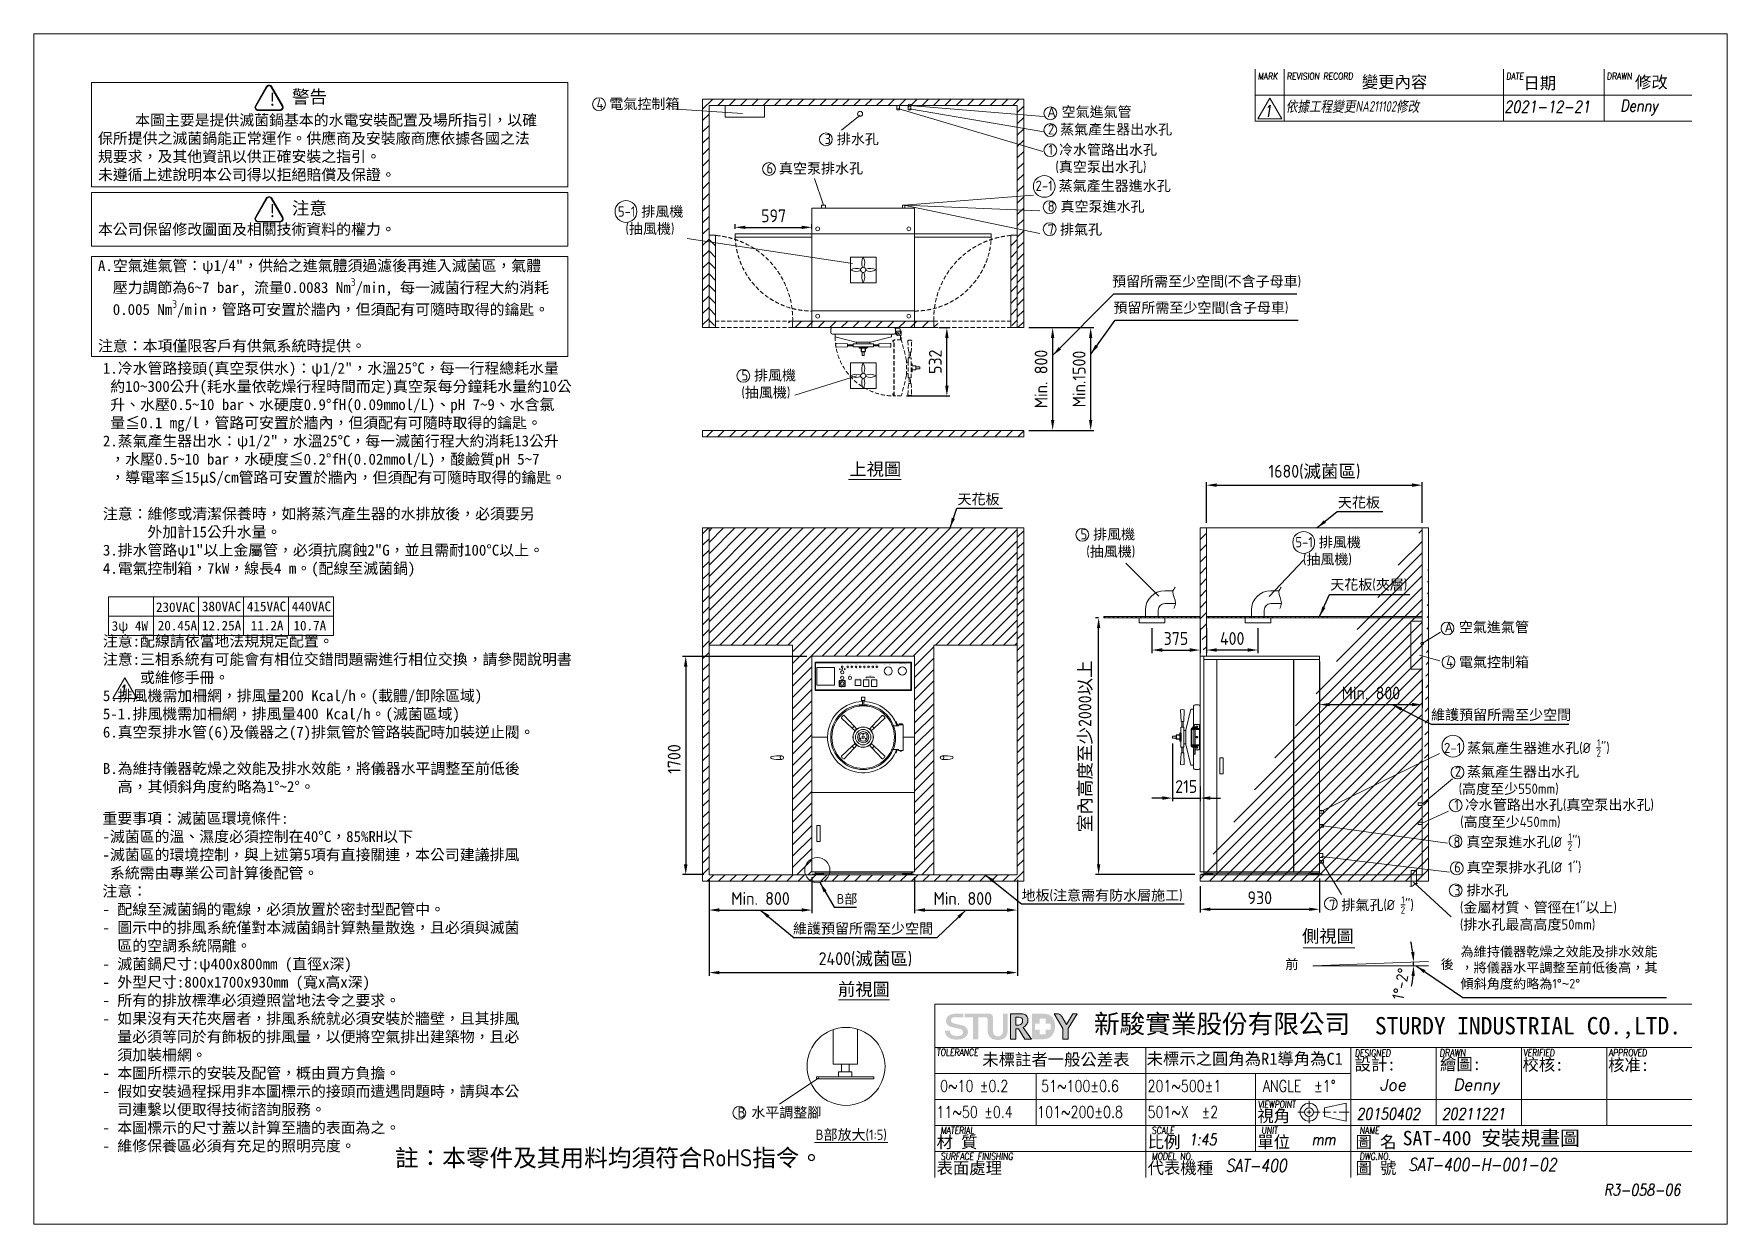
# Model space of a CAD drawing. Header units: millimetres. Extents: x -405943 to 13185, y -35383 to 9270.
# Drawn here: x 0 to 13185, y 0 to 9270 of the extents above; entities that cross this region are included whole.
import ezdxf
from ezdxf.enums import TextEntityAlignment as Align

# ---------------------------------------------------------------- set-up
doc = ezdxf.new("R2010")
doc.units = ezdxf.units.MM
doc.linetypes.add('HIDDEN', pattern=[9.525, 6.35, -3.175])
doc.layers.get('0').update_dxf_attribs({"lineweight": 15})
for name, color, linetype, lineweight in [('D', 3, 'Continuous', 13), ('F', 7, 'Continuous', 15), ('H', 2, 'HIDDEN', 15), ('S', 4, 'Continuous', 15), ('T', 4, 'Continuous', 15), ('線段', 7, 'Continuous', 25)]:
    doc.layers.add(name, color=color, linetype=linetype, lineweight=lineweight)
doc.styles.add('2', font='ARIAL.TTF')
doc.styles.get("Standard").update_dxf_attribs({"font": 'KAIU.TTF'})
doc.styles.add('STU25', font='isocp2.shx')
doc.styles.add('Text', font='romans.shx', dxfattribs={"width": 0.8, "oblique": 10})
doc.dimstyles.new('STU25', dxfattribs={"dimscale": 40, "dimtxt": 2.5, "dimasz": 2, "dimexe": 0.6, "dimexo": 1, "dimgap": 1, "dimtad": 1, "dimdsep": 46, "dimtxsty": 'STU25', "dimcen": 2, "dimazin": 2, "dimtfac": 1, "dimtmove": 0, "dimatfit": 3, "dimfxl": 0, "dimtolj": 1, "dimtzin": 0, "dimarcsym": 0})
doc.dimstyles.new('STU25$7', dxfattribs={"dimscale": 40, "dimtxt": 2.5, "dimasz": 2, "dimexe": 1.25, "dimexo": 0.625, "dimgap": 1, "dimtad": 1, "dimdec": 4, "dimdsep": 46, "dimtxsty": 'STU25', "dimcen": 2.5, "dimazin": 2, "dimtfac": 1, "dimtdec": 4, "dimtmove": 0, "dimatfit": 3, "dimfxl": 0, "dimtolj": 1, "dimtzin": 0, "dimarcsym": 0})
pattern_1 = [(135, (223720.492, 23041.49), (-17.6776695, -17.6776695), [])]
pattern_2 = [(45, (223720.49, 23041.49), (-44.194174, 44.194174), [])]

msp = doc.modelspace()

# ---------------------------------------------------------------- texts
at = {"style": '2'}
for s, width, p in [('POWER', 1.05, (6294.637, 4359.113)), ('ADD WATER', 1.05, (6337.137, 4359.106)), ('HEATING', 1.05, (6369.637, 4359.12)), ('VACUUM', 1.05, (6402.137, 4359.239)), ('STER', 1.05, (6434.637, 4359.107)), ('EXHAUST', 1.05, (6467.137, 4359.139)), ('DRY', 1.05, (6499.637, 4359.114)), ('VACUUM', 1.2, (6532.143, 4365.677)), ('RELEASE', 1.1, (6532.137, 4359.091)), ('COMPLETE', 1.05, (6564.637, 4359.105)), ('CHAMBER  PRESSURE  GAUGE', 1.05, (6652.637, 4359.104)), ('JACKET  PRESSURE  GAUGE', 1.05, (6762.637, 4359.171)), ('STANDY  BY', 1.05, (6294.637, 4275.879)), ('START', 1.05, (6354.637, 4275.99)), ('TEMP. CONTROL', 1.05, (6417.637, 4248.662)), ('STER', 1.05, (6481.137, 4249.283)), ('TIMER', 1.05, (6512.387, 4266.639)), ('DRY', 1.05, (6543.637, 4249.283))]:
    msp.add_text(s, height=3.5, dxfattribs=dict(at, width=width)).set_placement(p, align=Align.BOTTOM_CENTER)
at = {"style": '2', "width": 1.05}
msp.add_text('EMERGENCY', height=3.5, dxfattribs=at).set_placement((6294.608, 4182.128), align=Align.TOP_CENTER)
at = {"insert": (2811.638, 584.016), "char_height": 135.00867, "attachment_point": 1, "style": 'STU25'}
msp.add_mtext('{\\f標楷體|b0|i0|c136|p65;註：本零件及其用料均須符合}RoHS{\\f標楷體|b0|i0|c136|p65;指令。}', dxfattribs=at)
at = {"layer": 'D', "color": 4}
msp.add_text('SAT-400 安裝規畫圖', height=112.5, dxfattribs=at).set_placement((10658.57, 613.993))
at = {"layer": 'D', "color": 11, "attachment_point": 1, "style": 'STU25'}
for s, insert, char_height in [('{\\f標楷體|b0|i0|c136|p65;警告}', (2009.721, 8830.017), 100), ('{\\f標楷體|b0|i0|c136|p65;!}', (1823.209, 8810.649), 100), ('{\\f標楷體|b0|i0|c136|p65;!}', (1823.209, 7942.923), 100), ('{\\f標楷體|b0|i0|c136|p65;注意}', (2009.721, 7962.292), 100), ('{\\f標楷體|b0|i0|c136|p65;230VAC}', (950.385, 4842.435), 75), ('{\\f標楷體|b0|i0|c136|p65;380VAC}', (1308.269, 4848.621), 75), ('{\\f標楷體|b0|i0|c136|p65;415VAC}', (1658.269, 4848.621), 75), ('{\\f標楷體|b0|i0|c136|p65;440VAC}', (2008.269, 4848.621), 75), ('{\\f標楷體|b0|i0|c136|p65;3ψ 4W}', (605.95, 4696.396), 75), ('{\\f標楷體|b0|i0|c136|p65;20.45A}', (964.617, 4699.066), 75), ('{\\f標楷體|b0|i0|c136|p65;12.25A}', (1308.545, 4699.066), 75), ('{\\f標楷體|b0|i0|c136|p65;11.2A}', (1688.792, 4699.066), 75), ('{\\f標楷體|b0|i0|c136|p65;10.7A}', (2021.172, 4699.066), 75), ('\\A1;{\\C3;2-1 \\f標楷體|b0|i0|c136|p65;蒸氣產生器進水孔\\Fisocp2.shx;(%%c \\H0.7x;\\S1/2;\\H1.429x;")}', (10980.64, 3775.829), 80), ('{\\C3;1 \\f標楷體|b0|i0|c136|p65;冷水管路出水孔\\Fisocp2.shx;(\\f標楷體|b0|i0|c136|p65;真空泵出水孔\\Fisocp2.shx;)\\P (\\f標楷體|b0|i0|c136|p65;高度至少\\Fisocp2.shx;450mm)}', (11060.674, 3306.476), 80), ('{\\C3;6 \\f標楷體|b0|i0|c136|p65;真空泵排水孔\\Fisocp2.shx;(%%c 1")}', (11058.855, 2819.122), 80)]:
    msp.add_mtext(s, dxfattribs=dict(at, insert=insert, char_height=char_height))
at = {"layer": 'D', "color": 11, "attachment_point": 1}
for s, insert, char_height in [('{\\Fisocp2.shx;\\C3;4 \\f標楷體|b0|i0|c136|p65;電氣控制箱}', (4381.456, 8764.763), 80), ('{\\Fisocp2.shx;\\C3;A \\f標楷體|b0|i0|c136|p65;空氣進氣管}', (7892.141, 8702.574), 80), ('\\A1;\\P     本圖主要是提供滅菌鍋基本的水電安裝配置及場所指引，以確\\P保所提供之滅菌鍋能正常運作。供應商及安裝廠商應依據各國之法\\P規要求，及其他資訊以供正確安裝之指引。\\P未遵循上述說明本公司得以拒絕賠償及保證。\\P\\P\\P本公司保留修改圖面及相關技術資料的權力。\\P\\PA.空氣進氣管：{\\f細明體|b0|i0|c136|p48;ψ}1/4"，供給之進氣體須過濾後再進入滅菌區，氣體\\P  壓力調節為6~7 bar, 流量0.0083 Nm{\\Fisocp2.shx;\\H0.7x;\\S3^ ;}/min, 每一滅菌行程大約消耗\\P  0.005 Nm{\\Fisocp2.shx;\\H0.7x;\\S3^ ;}/min，管路可安置於牆內，但須配有可隨時取得的鑰匙。\\P\\P注意：本項僅限客戶有供氣系統時提供。', (498.965, 8782.722), 85), ('{\\Fisocp3.shx;\\C3;2 \\f標楷體|b0|i0|c136|p65;蒸氣產生器出水孔}', (7896.072, 8566.452), 80), ('{\\Fisocp2.shx;\\C3;3 \\f標楷體|b0|i0|c136|p65;排水孔}', (6156.189, 8491.085), 80), ('{\\Fisocp2.shx;\\C3;1 \\f標楷體|b0|i0|c136|p65;冷水管路出水孔\\P \\Fisocp2.shx;(\\f標楷體|b0|i0|c136|p65;真空泵出水孔\\Fisocp2.shx;)}', (7900.057, 8408.208), 80), ('{\\Fisocp2.shx;\\C3;6 \\f標楷體|b0|i0|c136|p65;真空泵排水孔}', (5704.119, 8263.041), 80), ('{\\Fisocp2.shx;\\C3;2-1 \\f標楷體|b0|i0|c136|p65;蒸氣產生器進水孔}', (7800.045, 8127.193), 80), ('{\\Fisocp2.shx;\\C3;5-1 \\f標楷體|b0|i0|c136|p65;排風機\\P\\f???|b0|i0|c0|p65;  \\Fisocp2.shx;(\\f標楷體|b0|i0|c136|p65;抽風機\\Fisocp2.shx;)}', (4547.355, 7926.141), 80), ('{\\Fisocp2.shx;\\C3;8 \\f標楷體|b0|i0|c136|p65;真空泵進水孔}', (7894.128, 7965.865), 80), ('{\\Fisocp2.shx;\\C3;7 \\f標楷體|b0|i0|c136|p65;排氣孔}', (7894.283, 7787.087), 80), ('{\\C3;預留所需至少空間\\Fisocp2.shx;(\\f標楷體|b0|i0|c136|p65;不含子母車\\Fisocp2.shx;)}', (8395.414, 7382.878), 80), ('{\\C3;預留所需至少空間\\Fisocp2.shx;(\\f標楷體|b0|i0|c136|p65;含子母車\\Fisocp2.shx;)}', (8405.63, 7177.983), 80), ('1.冷水管路接頭(真空泵供水)：{\\f細明體|b0|i0|c136|p48;ψ}1/2"，水溫25%%DC，每一行程總耗水量\\P 約10~300公升(耗水量依乾燥行程時間而定)真空泵每分鐘耗水量約10公\\P 升、水壓0.5~10 bar、水硬度0.9%%DfH(0.09mmol/L)、pH 7~9、水含氯\\P 量≦0.1 mg/l，管路可安置於牆內，但須配有可隨時取得的鑰匙。\\P2.蒸氣產生器出水：{\\f細明體|b0|i0|c136|p48;ψ}1/2"，水溫25%%DC，每一滅菌行程大約消耗13公升\\P ，水壓0.5~10 bar，水硬度≦0.2%%DfH(0.02mmol/L)，酸鹼質pH 5~7\\P ，導電率≦15μS/cm管路可安置於牆內，但須配有可隨時取得的鑰匙。\\P\\P注意：維修或清潔保養時，如將蒸汽產生器的水排放後，必須要另\\P      外加計15公升水量。\\P3.排水管路{\\f細明體|b0|i0|c136|p48;ψ}1"以上金屬管，必須抗腐蝕2"G，並且需耐100%%DC以上。 \\P4.電氣控制箱，7kW，線長4 m。(配線至滅菌鍋) \\P\\P\\P\\P注意:配線請依當地法規規定配置。\\P{\\fDFKai-SB|b0|i0|c136|p65;注意:三相系統有可能會有相位交錯問題需進行相位交換，請參閱說明書\\P     或維修手冊。}\\P5.排風機需加柵網，排風量200 Kcal/h。(載體/卸除區域)\\P5-1.排風機需加柵網，排風量400 Kcal/h。(滅菌區域)\\P6.真空泵排水管(6)及儀器之(7)排氣管於管路裝配時加裝逆止閥。\\P\\PB.為維持儀器乾燥之效能及排水效能，將儀器水平調整至前低後\\P  高，其傾斜角度約略為1%%D~2%%D。', (537.355, 6708.652), 85), ('{\\Fisocp2.shx;\\C3;5 \\f標楷體|b0|i0|c136|p65;排風機\\P\\Fisocp2.shx;(\\f標楷體|b0|i0|c136|p65;抽風機\\Fisocp2.shx;)}', (5509.513, 6650.873), 80), ('上視圖', (6350.671, 5929.183), 98.4), ('{\\C3;天花板 }', (7191.902, 5686.487), 80), ('{\\C3;天花板 }', (10154.007, 5660.959), 80), ('{\\Fisocp2.shx;\\C3;5 \\f標楷體|b0|i0|c136|p65;排風機\\P\\Fisocp2.shx; (\\f標楷體|b0|i0|c136|p65;抽風機\\Fisocp2.shx;)}', (8149.553, 5412.454), 80), ('{\\Fisocp2.shx;\\C3;5-1 \\f標楷體|b0|i0|c136|p65;排風機\\P\\f???|b0|i0|c0|p65;  \\Fisocp2.shx;(\\f標楷體|b0|i0|c136|p65;抽風機\\Fisocp2.shx;)}', (9822.652, 5351.047), 80), ('{\\C3;天花板\\Fisocp2.shx;(\\f標楷體|b0|i0|c136|p65;夾層\\Fisocp2.shx;)}', (10094.713, 5021.013), 80), ('{\\Fisocp2.shx;\\C3;A \\f標楷體|b0|i0|c136|p65;空氣進氣管}', (10985.493, 4689.957), 80), ('{\\Fisocp2.shx;\\C3;4 \\f標楷體|b0|i0|c136|p65;電氣控制箱}', (10996.814, 4417.902), 80), ('{\\C3;維護預留所需至少空間}', (10879.454, 4007.472), 80), ('{\\Fisocp2.shx;\\C3;2 \\f標楷體|b0|i0|c136|p65;蒸氣產生器出水孔\\P\\f???|b0|i0|c0|p65; \\Fisocp2.shx;(\\f標楷體|b0|i0|c136|p65;高度至少\\Fisocp2.shx;550mm)}', (11064.659, 3564.099), 80), ('重要事項：滅菌區環境條件:\\P-滅菌區的溫、濕度必須控制在40%%DC，85%RH以下\\P-滅菌區的環境控制，與上述第5項有直接關連，本公司建議排風\\P 系統需由專業公司計算後配管。\\P注意：\\P- 配線至滅菌鍋的電線，必須放置於密封型配管中。\\P- 圖示中的排風系統僅對本滅菌鍋計算熱量散逸，且必須與滅菌\\P  區的空調系統隔離。\\P- 滅菌鍋尺寸:{\\f細明體|b0|i0|c136|p48;ψ}400x800mm (直徑x深)\\P- 外型尺寸:800x1700x930mm (寬x高x深)\\P- 所有的排放標準必須遵照當地法令之要求。\\P- 如果沒有天花夾層者，排風系統就必須安裝於牆壁，且其排風\\P  量必須等同於有飾板的排風量，以便將空氣排出建築物，且必\\P  須加裝柵網。\\P- 本圖所標示的安裝及配管，概由買方負擔。\\P- 假如安裝過程採用非本圖標示的接頭而遭遇問題時，請與本公\\P  司連繫以便取得技術諮詢服務。\\P- 本圖標示的尺寸蓋以計算至牆的表面為之。\\P- 維修保養區必須有充足的照明亮度。', (534.358, 3202.876), 85), ('\\A1;{\\Fisocp2.shx;\\C3;8 \\f標楷體|b0|i0|c136|p65;真空泵進水孔\\Fisocp2.shx;(%%c \\H0.7x;\\S1/2;\\H1.429x;")}', (11054.24, 3044.177), 80), ('{\\Fisocp2.shx;\\C3;3 \\f標楷體|b0|i0|c136|p65;排水孔\\P\\Fisocp2.shx; (\\f標楷體|b0|i0|c136|p65;金屬材質、管徑在\\Fisocp2.shx;1"\\f標楷體|b0|i0|c136|p65;以上\\Fisocp2.shx;)\\P (\\f標楷體|b0|i0|c136|p65;排水孔最高高度\\Fisocp2.shx;50mm)}', (11058.651, 2640.607), 80), ('{\\Fisocp2.shx;\\C3;B\\f標楷體|b0|i0|c136|p65;部}', (6252.746, 2570.408), 75), ('{\\C3;地板\\Fisocp2.shx;(\\f標楷體|b0|i0|c136|p65;注意需有防水層施工\\Fisocp2.shx;)}', (7690.858, 2601.206), 80), ('\\A1;{\\Fisocp2.shx;\\C3;7 \\f標楷體|b0|i0|c136|p65;排氣孔\\Fisocp2.shx;(%%c \\H0.7x;\\S1/2;\\H1.429x;")}', (10084.908, 2552.982), 80), ('{\\C3;維護預留所需至少空間}', (5910.849, 2342.973), 80), ('側視圖', (9875.271, 2292.643), 98.4), ('{\\C3;為維持儀器乾燥之效能及排水效能\\P，將儀器水平調整至前低後高，其\\P傾斜角度約略為\\Fisocp2.shx;1%%D\\f???|b0|i0|c0|p65;~\\Fisocp2.shx;2%%D}', (11108.799, 2160.408), 75), ('前視圖', (6262.264, 1878.368), 98.4), ('{\\Fisocp2.shx;\\C3;B \\f標楷體|b0|i0|c136|p65;水平調整腳}', (5479.151, 910.297), 80), ('{\\Fisocp2.shx;\\C3;B\\f標楷體|b0|i0|c136|p65;部放大\\Fisocp2.shx;(1:5)}', (6087.788, 736.536), 80)]:
    msp.add_mtext(s, dxfattribs=dict(at, insert=insert, char_height=char_height))
at = {"layer": 'D', "linetype": 'Continuous', "char_height": 75, "width": 218.181, "attachment_point": 1}
for s, insert in [(' 前', (9693.461, 2061.959)), ('{\\Fisocp2.shx; }後', (10911.336, 2061.509))]:
    msp.add_mtext(s, dxfattribs=dict(at, insert=insert))
at = {"layer": 'F', "color": 1, "lineweight": 15, "style": 'Text', "oblique": 5, "width": 0.8}
for s, height, p in [('MARK', 54, (9530.892, 8913.495)), ('REVISION RECORD', 54, (9755.892, 8913.495)), ('DATE', 54, (11464.062, 8913.495)), ('DRAWN', 54, (12247.79, 8913.495)), ('TOLERANCE', 54, (7030.215, 1310.859)), ('DESIGNED', 54, (10285.55, 1305.54)), ('DRAWN', 56.0451, (10945.495, 1306.543)), ('VERIFIED', 54, (11597.433, 1309.051)), ('APPROVED', 54, (12262.51, 1307.802)), ('VIEWPOINT', 54, (9532.291, 905.859)), ('MATERIAL', 54, (7061.27, 703.359)), ('SCALE', 54, (8704.726, 703.359)), ('UNIT', 54, (9558.77, 703.359)), ('NAME', 54, (10323.477, 703.359)), ('SURFACE FINISHING', 54, (7061.27, 500.859)), ('MODEL NO.', 54, (8704.726, 500.859)), ('DWG.NO.', 54, (10323.477, 500.859))]:
    msp.add_text(s, height=height, dxfattribs=at).set_placement(p)
at = {"layer": 'F', "lineweight": -3}
for s, height, p in [('變更內容', 93.4085, (10340.324, 8849.011)), ('日期', 93.4085, (11598.506, 8840.111)), ('修改', 93.4085, (12467.712, 8847.231)), ('未標註者一般公差表', 93.4085, (7385.183, 1235.261)), ('未標示之圓角為R1導角為C1', 93.40847, (8664.31, 1241.309)), ('設計:', 93.4085, (10284.274, 1197.298)), ('繪圖:', 93.4085, (10949.237, 1199.862)), ('校核:', 93.4085, (11591.381, 1195.874)), ('核准:', 93.4085, (12258.537, 1193.373)), ('視角', 93.4085, (9526.751, 796.024)), ('材 質', 93.4085, (7029.251, 593.524)), ('比例', 93.4085, (8672.707, 593.524)), ('單位', 93.4085, (9526.751, 593.524)), ('圖 名', 93.4085, (10291.458, 593.524)), ('表面處理', 93.4085, (7029.251, 391.024)), ('代表機種', 93.4085, (8672.707, 391.024)), ('圖 號', 93.4085, (10291.458, 391.024))]:
    msp.add_text(s, height=height, dxfattribs=at).set_placement(p)
at = {"layer": 'F', "lineweight": 20, "style": 'Text', "width": 0.8}
for s, p in [('0~10 ±0.2', (7056.741, 1031.022)), ('51~100±0.6', (7844.241, 1031.022)), ('201~500±1', (8672.351, 1031.022)), ('ANGLE  ±1%%D', (9570.421, 1031.022)), ('11~50 ±0.4', (7029.164, 828.522)), ('101~200±0.8', (7813.217, 828.522)), ('501~X  ±2', (8672.351, 828.522))]:
    msp.add_text(s, height=90, dxfattribs=at).set_placement(p)
at = {"layer": 'T', "lineweight": 20, "style": 'Text', "oblique": 10, "width": 0.8}
for s, height, p in [('1', 90, (9576.741, 8624.177)), ('2021-12-21', 92, (11449.821, 8656.58)), ('Denny', 92, (12352.093, 8664.844)), ('1', 90, (659.659, 4109.104)), ('20150402', 90, (10298.827, 814.209)), ('20211221', 90, (10962.577, 814.209)), ('1:45', 90, (8993.52, 614.373)), ('mm', 90, (9950.136, 614.628)), ('SAT-400', 99, (9280.48, 406.77)), ('SAT-400-H-001-02', 99, (10702.525, 414.18))]:
    msp.add_text(s, height=height, dxfattribs=at).set_placement(p)
at = {"layer": 'T', "lineweight": 20, "style": 'Text', "oblique": 10}
for s, p in [('Joe', (10479.58, 1039.711)), ('Denny', (11051.84, 1041.183))]:
    msp.add_text(s, height=90, dxfattribs=at).set_placement(p)
at = {"layer": 'T', "linetype": 'Continuous', "lineweight": 20, "attachment_point": 1, "style": 'Text'}
for s, insert, char_height in [('{\\fDFKai-SB|b0|i0|c136|p65;依據工程變更\\Fisocp2.shx|c136;NA211102\\fDFKai-SB|b0|i0|c136|p65;修改}', (9748.973, 8746.465), 82.79908), ('R3-058-06', (12225.83, 312.023), 90)]:
    msp.add_mtext(s, dxfattribs=dict(at, insert=insert, char_height=char_height))

# ---------------------------------------------------------------- blocks, each defined once
blk = doc.blocks.new('新駿LOGO')
at = {"layer": 'F'}
h = blk.add_hatch(color=256, dxfattribs=at)
edge = h.paths.add_edge_path()
edge.add_spline(control_points=[(-529.05, -442.14), (-529.05, -442.31), (-529.02, -442.45), (-528.95, -442.56), (-528.89, -442.68), (-528.8, -442.78), (-528.69, -442.85), (-528.57, -442.93), (-528.44, -442.98), (-528.29, -443.01), (-528.15, -443.05), (-527.99, -443.07), (-527.81, -443.07), (-527.62, -443.07), (-527.47, -443.05), (-527.33, -443.01), (-527.2, -442.97), (-527.09, -442.92), (-527.01, -442.86), (-526.93, -442.8), (-526.87, -442.73), (-526.83, -442.65), (-526.8, -442.57), (-526.78, -442.49), (-526.78, -442.41), (-526.78, -442.25), (-526.82, -442.13), (-526.91, -442.05), (-526.99, -441.97), (-527.08, -441.91), (-527.18, -441.88), (-527.36, -441.83), (-527.56, -441.77), (-527.79, -441.72), (-528.02, -441.67), (-528.3, -441.61), (-528.64, -441.53), (-528.85, -441.48), (-529.02, -441.41), (-529.16, -441.34), (-529.3, -441.26), (-529.41, -441.17), (-529.5, -441.07), (-529.58, -440.98), (-529.64, -440.87), (-529.67, -440.77), (-529.7, -440.66), (-529.72, -440.55), (-529.72, -440.43), (-529.72, -440.22), (-529.67, -440.03), (-529.57, -439.87), (-529.46, -439.71), (-529.33, -439.58), (-529.16, -439.47), (-528.99, -439.37), (-528.85, -439.31), (-528.64, -439.26), (-528.43, -439.21), (-528.13, -439.2), (-527.91, -439.2), (-527.66, -439.2), (-526.73, -439.2), (-526.73, -439.2), (-526.73, -439.2), (-526.73, -439.81), (-526.73, -439.81), (-526.73, -439.81), (-528.14, -439.8), (-528.28, -439.83), (-528.39, -439.85), (-528.48, -439.86), (-528.56, -439.9), (-528.65, -439.94), (-528.72, -440), (-528.78, -440.07), (-528.84, -440.14), (-528.87, -440.23), (-528.87, -440.34), (-528.87, -440.5), (-528.81, -440.62), (-528.7, -440.7), (-528.6, -440.79), (-528.46, -440.85), (-528.28, -440.9), (-528.27, -440.9), (-528.19, -440.92), (-528.07, -440.95), (-527.94, -440.98), (-527.8, -441.01), (-527.65, -441.05), (-527.49, -441.09), (-527.34, -441.12), (-527.19, -441.16), (-527.04, -441.19), (-526.94, -441.21), (-526.87, -441.23), (-526.71, -441.27), (-526.58, -441.34), (-526.46, -441.41), (-526.34, -441.49), (-526.24, -441.58), (-526.16, -441.67), (-526.08, -441.77), (-526.02, -441.88), (-525.98, -441.99), (-525.94, -442.1), (-525.92, -442.22), (-525.92, -442.33), (-525.92, -442.57), (-525.98, -442.78), (-526.09, -442.95), (-526.2, -443.12), (-526.35, -443.26), (-526.53, -443.37), (-526.71, -443.48), (-526.92, -443.55), (-527.15, -443.61), (-527.39, -443.66), (-527.62, -443.68), (-527.87, -443.68), (-528.14, -443.68), (-528.41, -443.65), (-528.65, -443.59), (-528.9, -443.53), (-529.11, -443.44), (-529.3, -443.31), (-529.48, -443.19), (-529.63, -443.03), (-529.74, -442.83), (-529.84, -442.64), (-529.9, -442.41), (-529.91, -442.14), (-529.91, -442.14), (-529.05, -442.14), (-529.05, -442.14)], knot_values=[0, 0, 0, 0, 1, 1, 1, 2, 2, 2, 3, 3, 3, 4, 4, 4, 5, 5, 5, 6, 6, 6, 7, 7, 7, 8, 8, 8, 9, 9, 9, 10, 10, 10, 11, 11, 11, 12, 12, 12, 13, 13, 13, 14, 14, 14, 15, 15, 15, 16, 16, 16, 17, 17, 17, 18, 18, 18, 19, 19, 19, 20, 20, 20, 21, 21, 21, 22, 22, 22, 23, 23, 23, 24, 24, 24, 25, 25, 25, 26, 26, 26, 27, 27, 27, 28, 28, 28, 29, 29, 29, 30, 30, 30, 31, 31, 31, 32, 32, 32, 33, 33, 33, 34, 34, 34, 35, 35, 35, 36, 36, 36, 37, 37, 37, 38, 38, 38, 39, 39, 39, 40, 40, 40, 41, 41, 41, 42, 42, 42, 43, 43, 43, 44, 44, 44, 45, 45, 45, 45], degree=3, periodic=0)
edge = h.paths.add_edge_path()
edge.add_spline(control_points=[(-522.53, -440.14), (-522.54, -440.04), (-522.57, -439.94), (-522.63, -439.9), (-522.77, -439.79), (-522.9, -439.81), (-522.9, -439.81), (-522.9, -439.81), (-523.02, -439.81), (-523.02, -439.81), (-523.02, -439.81), (-524.14, -439.81), (-524.14, -439.81), (-524.14, -439.81), (-524.14, -443.62), (-524.14, -443.62), (-524.14, -443.62), (-525.06, -443.62), (-525.06, -443.62), (-525.06, -443.62), (-525.06, -439.81), (-525.06, -439.81), (-525.06, -439.81), (-526.47, -439.81), (-526.47, -439.81), (-526.47, -439.81), (-526.47, -439.2), (-526.47, -439.2), (-526.47, -439.2), (-522.39, -439.2), (-522.39, -439.2)], knot_values=[5.578051, 5.578051, 5.578051, 5.578051, 6, 6, 6, 7, 7, 7, 8, 8, 8, 9, 9, 9, 10, 10, 10, 11, 11, 11, 12, 12, 12, 13, 13, 13, 14, 14, 14, 15, 15, 15, 15], degree=3, periodic=0)
edge.add_spline(control_points=[(-522.4, -439.2), (-522.31, -439.2), (-522.22, -439.2), (-522.22, -439.2), (-522.22, -439.2), (-521.96, -439.19), (-521.76, -439.41), (-521.58, -439.61), (-521.61, -439.85), (-521.61, -439.85), (-521.61, -439.85), (-521.61, -441.92), (-521.61, -441.92), (-521.61, -442.41), (-521.52, -442.73), (-521.36, -442.89), (-521.19, -443.05), (-520.97, -443.13), (-520.71, -443.13), (-520.45, -443.13), (-520.24, -443.05), (-520.09, -442.89), (-519.93, -442.74), (-519.86, -442.43), (-519.86, -441.98), (-519.86, -441.98), (-519.86, -439.2), (-519.86, -439.2), (-519.86, -439.2), (-519.05, -439.2), (-519.05, -439.2), (-519.05, -439.2), (-519.05, -441.92), (-519.05, -441.92), (-519.05, -442.43), (-519.12, -442.8), (-519.25, -443.02), (-519.38, -443.24), (-519.56, -443.42), (-519.8, -443.54), (-520.05, -443.67), (-520.35, -443.74), (-520.73, -443.74), (-521.09, -443.74), (-521.41, -443.68), (-521.67, -443.56), (-521.93, -443.44), (-522.14, -443.26), (-522.3, -443.03), (-522.45, -442.8), (-522.53, -442.42), (-522.53, -441.91), (-522.53, -441.91), (-522.53, -440.92), (-522.53, -440.14)], knot_values=[0.44538, 0.44538, 0.44538, 0.44538, 1, 1, 1, 2, 2, 2, 3, 3, 3, 4, 4, 4, 5, 5, 5, 6, 6, 6, 7, 7, 7, 8, 8, 8, 9, 9, 9, 10, 10, 10, 11, 11, 11, 12, 12, 12, 13, 13, 13, 14, 14, 14, 15, 15, 15, 16, 16, 16, 17, 17, 17, 17.603917, 17.603917, 17.603917, 17.603917], degree=3, periodic=0)
h = blk.add_hatch(color=256, dxfattribs=at)
edge = h.paths.add_edge_path()
edge.add_spline(control_points=[(-522.22, -439.2), (-522.22, -439.2), (-526.47, -439.2), (-526.47, -439.2)], knot_values=[14, 14, 14, 14, 15, 15, 15, 15], degree=3, periodic=0)
edge.add_spline(control_points=[(-526.47, -439.2), (-526.47, -439.2), (-526.47, -439.81), (-526.47, -439.81)], knot_values=[13, 13, 13, 13, 14, 14, 14, 14], degree=3, periodic=0)
edge.add_spline(control_points=[(-526.47, -439.81), (-526.47, -439.81), (-525.06, -439.81), (-525.06, -439.81)], knot_values=[12, 12, 12, 12, 13, 13, 13, 13], degree=3, periodic=0)
edge.add_spline(control_points=[(-525.06, -439.81), (-525.06, -439.81), (-525.06, -443.62), (-525.06, -443.62)], knot_values=[11, 11, 11, 11, 12, 12, 12, 12], degree=3, periodic=0)
edge.add_spline(control_points=[(-525.06, -443.62), (-525.06, -443.62), (-524.14, -443.62), (-524.14, -443.62)], knot_values=[10, 10, 10, 10, 11, 11, 11, 11], degree=3, periodic=0)
edge.add_spline(control_points=[(-524.14, -443.62), (-524.14, -443.62), (-524.14, -439.81), (-524.14, -439.81)], knot_values=[9, 9, 9, 9, 10, 10, 10, 10], degree=3, periodic=0)
edge.add_spline(control_points=[(-524.14, -439.81), (-524.14, -439.81), (-523.02, -439.81), (-523.02, -439.81)], knot_values=[8, 8, 8, 8, 9, 9, 9, 9], degree=3, periodic=0)
edge.add_spline(control_points=[(-523.02, -439.81), (-523.02, -439.81), (-522.9, -439.81), (-522.9, -439.81)], knot_values=[7, 7, 7, 7, 8, 8, 8, 8], degree=3, periodic=0)
edge.add_spline(control_points=[(-522.9, -439.81), (-522.9, -439.81), (-522.77, -439.79), (-522.63, -439.9)], knot_values=[6, 6, 6, 6, 7, 7, 7, 7], degree=3, periodic=0)
edge.add_spline(control_points=[(-522.63, -439.9), (-522.57, -439.94), (-522.54, -440.04), (-522.53, -440.14)], knot_values=[5.578051, 5.578051, 5.578051, 5.578051, 6, 6, 6, 6], degree=3, periodic=0)
edge.add_spline(control_points=[(-522.53, -440.14), (-522.53, -440.92), (-522.53, -441.91), (-522.53, -441.91)], knot_values=[17, 17, 17, 17, 17.603917, 17.603917, 17.603917, 17.603917], degree=3, periodic=0)
edge.add_spline(control_points=[(-522.53, -441.91), (-522.53, -442.42), (-522.45, -442.8), (-522.3, -443.03)], knot_values=[16, 16, 16, 16, 17, 17, 17, 17], degree=3, periodic=0)
edge.add_spline(control_points=[(-522.3, -443.03), (-522.14, -443.26), (-521.93, -443.44), (-521.67, -443.56)], knot_values=[15, 15, 15, 15, 16, 16, 16, 16], degree=3, periodic=0)
edge.add_spline(control_points=[(-521.67, -443.56), (-521.41, -443.68), (-521.09, -443.74), (-520.73, -443.74)], knot_values=[14, 14, 14, 14, 15, 15, 15, 15], degree=3, periodic=0)
edge.add_spline(control_points=[(-520.73, -443.74), (-520.35, -443.74), (-520.05, -443.67), (-519.8, -443.54)], knot_values=[13, 13, 13, 13, 14, 14, 14, 14], degree=3, periodic=0)
edge.add_spline(control_points=[(-519.8, -443.54), (-519.56, -443.42), (-519.38, -443.24), (-519.25, -443.02)], knot_values=[12, 12, 12, 12, 13, 13, 13, 13], degree=3, periodic=0)
edge.add_spline(control_points=[(-519.25, -443.02), (-519.12, -442.8), (-519.05, -442.43), (-519.05, -441.92)], knot_values=[11, 11, 11, 11, 12, 12, 12, 12], degree=3, periodic=0)
edge.add_spline(control_points=[(-519.05, -441.92), (-519.05, -441.92), (-519.05, -439.2), (-519.05, -439.2)], knot_values=[10, 10, 10, 10, 11, 11, 11, 11], degree=3, periodic=0)
edge.add_spline(control_points=[(-519.05, -439.2), (-519.05, -439.2), (-519.86, -439.2), (-519.86, -439.2)], knot_values=[9, 9, 9, 9, 10, 10, 10, 10], degree=3, periodic=0)
edge.add_spline(control_points=[(-519.86, -439.2), (-519.86, -439.2), (-519.86, -441.98), (-519.86, -441.98)], knot_values=[8, 8, 8, 8, 9, 9, 9, 9], degree=3, periodic=0)
edge.add_spline(control_points=[(-519.86, -441.98), (-519.86, -442.43), (-519.93, -442.74), (-520.09, -442.89)], knot_values=[7, 7, 7, 7, 8, 8, 8, 8], degree=3, periodic=0)
edge.add_spline(control_points=[(-520.09, -442.89), (-520.24, -443.05), (-520.45, -443.13), (-520.71, -443.13)], knot_values=[6, 6, 6, 6, 7, 7, 7, 7], degree=3, periodic=0)
edge.add_spline(control_points=[(-520.71, -443.13), (-520.97, -443.13), (-521.19, -443.05), (-521.36, -442.89)], knot_values=[5, 5, 5, 5, 6, 6, 6, 6], degree=3, periodic=0)
edge.add_spline(control_points=[(-521.36, -442.89), (-521.52, -442.73), (-521.61, -442.41), (-521.61, -441.92)], knot_values=[4, 4, 4, 4, 5, 5, 5, 5], degree=3, periodic=0)
edge.add_spline(control_points=[(-521.61, -441.92), (-521.61, -441.92), (-521.61, -439.85), (-521.61, -439.85)], knot_values=[3, 3, 3, 3, 4, 4, 4, 4], degree=3, periodic=0)
edge.add_spline(control_points=[(-521.61, -439.85), (-521.61, -439.85), (-521.58, -439.61), (-521.76, -439.41)], knot_values=[2, 2, 2, 2, 3, 3, 3, 3], degree=3, periodic=0)
edge.add_spline(control_points=[(-521.76, -439.41), (-521.96, -439.19), (-522.22, -439.2), (-522.22, -439.2)], knot_values=[1, 1, 1, 1, 2, 2, 2, 2], degree=3, periodic=0)
h = blk.add_hatch(color=256, dxfattribs=at)
edge = h.paths.add_edge_path()
edge.add_spline(control_points=[(-518.54, -443.62), (-518.54, -443.62), (-518.54, -439.2), (-518.54, -439.2), (-518.54, -439.2), (-516.88, -439.2), (-516.88, -439.2), (-516.55, -439.2), (-516.29, -439.25), (-516.11, -439.33), (-515.93, -439.41), (-515.79, -439.54), (-515.69, -439.72), (-515.59, -439.89), (-515.54, -440.08), (-515.54, -440.3), (-515.54, -440.56), (-515.61, -440.8), (-515.76, -441.03), (-515.91, -441.26), (-516.12, -441.44), (-516.39, -441.56), (-516.39, -441.56), (-514.95, -443.62), (-514.95, -443.62), (-514.95, -443.62), (-516.07, -443.62), (-516.07, -443.62), (-516.07, -443.62), (-517.17, -441.81), (-517.17, -441.81), (-517.17, -441.81), (-517.67, -441.81), (-517.67, -441.81), (-517.67, -441.81), (-517.67, -443.62), (-517.67, -443.62), (-517.67, -443.62), (-518.54, -443.62), (-518.54, -443.62)], knot_values=[0, 0, 0, 0, 1, 1, 1, 2, 2, 2, 3, 3, 3, 4, 4, 4, 5, 5, 5, 6, 6, 6, 7, 7, 7, 8, 8, 8, 9, 9, 9, 10, 10, 10, 11, 11, 11, 12, 12, 12, 13, 13, 13, 13], degree=3, periodic=0)
edge = h.paths.add_edge_path(flags=16)
edge.add_spline(control_points=[(-517.67, -441.21), (-517.67, -441.21), (-517.46, -441.21), (-517.46, -441.21), (-517.08, -441.21), (-516.82, -441.13), (-516.68, -440.96), (-516.53, -440.8), (-516.46, -440.61), (-516.46, -440.4), (-516.46, -440.22), (-516.52, -440.08), (-516.63, -439.97), (-516.75, -439.86), (-516.99, -439.81), (-517.35, -439.81), (-517.35, -439.81), (-517.67, -439.81), (-517.67, -439.81), (-517.67, -439.81), (-517.67, -441.21), (-517.67, -441.21)], knot_values=[0, 0, 0, 0, 1, 1, 1, 2, 2, 2, 3, 3, 3, 4, 4, 4, 5, 5, 5, 6, 6, 6, 7, 7, 7, 7], degree=3, periodic=0)
h = blk.add_hatch(color=256, dxfattribs=at)
edge = h.paths.add_edge_path()
edge.add_spline(control_points=[(-514.87, -439.2), (-514.87, -439.2), (-514.87, -443.62), (-514.87, -443.62)], knot_values=[0, 0, 0, 0, 1, 1, 1, 1], degree=3, periodic=0)
edge.add_spline(control_points=[(-514.87, -443.62), (-514.87, -443.62), (-513.05, -443.62), (-513.05, -443.62)], knot_values=[8, 8, 8, 8, 9, 9, 9, 9], degree=3, periodic=0)
edge.add_spline(control_points=[(-513.05, -443.62), (-512.51, -443.62), (-512.09, -443.52), (-511.79, -443.32)], knot_values=[7, 7, 7, 7, 8, 8, 8, 8], degree=3, periodic=0)
edge.add_spline(control_points=[(-511.79, -443.32), (-511.48, -443.12), (-511.25, -442.85), (-511.09, -442.5)], knot_values=[6, 6, 6, 6, 7, 7, 7, 7], degree=3, periodic=0)
edge.add_spline(control_points=[(-511.09, -442.5), (-510.93, -442.15), (-510.85, -441.76), (-510.85, -441.32)], knot_values=[5, 5, 5, 5, 6, 6, 6, 6], degree=3, periodic=0)
edge.add_spline(control_points=[(-510.85, -441.32), (-510.85, -440.87), (-510.93, -440.49), (-511.1, -440.17)], knot_values=[4, 4, 4, 4, 5, 5, 5, 5], degree=3, periodic=0)
edge.add_spline(control_points=[(-511.1, -440.17), (-511.27, -439.85), (-511.49, -439.61), (-511.78, -439.45)], knot_values=[3, 3, 3, 3, 4, 4, 4, 4], degree=3, periodic=0)
edge.add_spline(control_points=[(-511.78, -439.45), (-512.06, -439.29), (-512.46, -439.2), (-512.97, -439.2)], knot_values=[2, 2, 2, 2, 3, 3, 3, 3], degree=3, periodic=0)
edge.add_spline(control_points=[(-512.97, -439.2), (-512.97, -439.2), (-514.87, -439.2), (-514.87, -439.2)], knot_values=[1, 1, 1, 1, 2, 2, 2, 2], degree=3, periodic=0)
h.paths.add_polyline_path([(-514.34, -441.95), (-513.51, -441.95), (-513.51, -442.77), (-512.48, -442.77), (-512.48, -441.95), (-511.64, -441.95), (-511.64, -440.92), (-512.48, -440.92), (-512.48, -440.07), (-513.51, -440.07), (-513.51, -440.92), (-514.34, -440.92)], flags=16)
h = blk.add_hatch(color=256, dxfattribs=at)
edge = h.paths.add_edge_path()
edge.add_spline(control_points=[(-509.51, -443.62), (-509.51, -443.62), (-509.51, -441.77), (-509.51, -441.77), (-509.51, -441.77), (-511, -439.2), (-511, -439.2), (-511, -439.2), (-510.64, -439.2), (-510.64, -439.2), (-510.64, -439.2), (-510.3, -439.19), (-510.04, -439.32), (-509.79, -439.45), (-509.71, -439.68), (-509.71, -439.68), (-509.71, -439.68), (-508.9, -441.07), (-508.9, -441.07), (-508.9, -441.07), (-507.78, -439.2), (-507.78, -439.2), (-507.78, -439.2), (-507.05, -439.2), (-507.05, -439.2), (-507.05, -439.2), (-508.59, -441.77), (-508.59, -441.77), (-508.59, -441.77), (-508.59, -443.62), (-508.59, -443.62), (-508.59, -443.62), (-509.51, -443.62), (-509.51, -443.62)], knot_values=[0, 0, 0, 0, 1, 1, 1, 2, 2, 2, 3, 3, 3, 4, 4, 4, 5, 5, 5, 6, 6, 6, 7, 7, 7, 8, 8, 8, 9, 9, 9, 10, 10, 10, 11, 11, 11, 11], degree=3, periodic=0)
at = {"layer": 'F', "lineweight": 0}
for points, knots in [([(-518.54, -443.62), (-518.54, -443.62), (-518.54, -439.2), (-518.54, -439.2), (-518.54, -439.2), (-516.88, -439.2), (-516.88, -439.2), (-516.55, -439.2), (-516.29, -439.25), (-516.11, -439.33), (-515.93, -439.41), (-515.79, -439.54), (-515.69, -439.72), (-515.59, -439.89), (-515.54, -440.08), (-515.54, -440.3), (-515.54, -440.56), (-515.61, -440.8), (-515.76, -441.03), (-515.91, -441.26), (-516.12, -441.44), (-516.39, -441.56), (-516.39, -441.56), (-514.95, -443.62), (-514.95, -443.62), (-514.95, -443.62), (-516.07, -443.62), (-516.07, -443.62), (-516.07, -443.62), (-517.17, -441.81), (-517.17, -441.81), (-517.17, -441.81), (-517.67, -441.81), (-517.67, -441.81), (-517.67, -441.81), (-517.67, -443.62), (-517.67, -443.62), (-517.67, -443.62), (-518.54, -443.62), (-518.54, -443.62)], [0, 0, 0, 0, 1, 1, 1, 2, 2, 2, 3, 3, 3, 4, 4, 4, 5, 5, 5, 6, 6, 6, 7, 7, 7, 8, 8, 8, 9, 9, 9, 10, 10, 10, 11, 11, 11, 12, 12, 12, 13, 13, 13, 13]), ([(-509.51, -443.62), (-509.51, -443.62), (-509.51, -441.77), (-509.51, -441.77), (-509.51, -441.77), (-511, -439.2), (-511, -439.2), (-511, -439.2), (-510.64, -439.2), (-510.64, -439.2), (-510.64, -439.2), (-510.3, -439.19), (-510.04, -439.32), (-509.79, -439.45), (-509.71, -439.68), (-509.71, -439.68), (-509.71, -439.68), (-508.9, -441.07), (-508.9, -441.07), (-508.9, -441.07), (-507.78, -439.2), (-507.78, -439.2), (-507.78, -439.2), (-507.05, -439.2), (-507.05, -439.2), (-507.05, -439.2), (-508.59, -441.77), (-508.59, -441.77), (-508.59, -441.77), (-508.59, -443.62), (-508.59, -443.62), (-508.59, -443.62), (-509.51, -443.62), (-509.51, -443.62)], [0, 0, 0, 0, 1, 1, 1, 2, 2, 2, 3, 3, 3, 4, 4, 4, 5, 5, 5, 6, 6, 6, 7, 7, 7, 8, 8, 8, 9, 9, 9, 10, 10, 10, 11, 11, 11, 11]), ([(-517.67, -441.21), (-517.67, -441.21), (-517.46, -441.21), (-517.46, -441.21), (-517.08, -441.21), (-516.82, -441.13), (-516.68, -440.96), (-516.53, -440.8), (-516.46, -440.61), (-516.46, -440.4), (-516.46, -440.22), (-516.52, -440.08), (-516.63, -439.97), (-516.75, -439.86), (-516.99, -439.81), (-517.35, -439.81), (-517.35, -439.81), (-517.67, -439.81), (-517.67, -439.81), (-517.67, -439.81), (-517.67, -441.21), (-517.67, -441.21)], [0, 0, 0, 0, 1, 1, 1, 2, 2, 2, 3, 3, 3, 4, 4, 4, 5, 5, 5, 6, 6, 6, 7, 7, 7, 7])]:
    blk.add_open_spline(points, degree=3, knots=knots, dxfattribs=at)
at = {"attachment_point": 1, "style": 'STU25'}
for s, insert, char_height in [('{\\f標楷體|b0|i0|c136|p65;新駿實業股份有限公司}', (-504.12, -439.33), 3.25), ('{\\f標楷體|b0|i0|c136|p65;STURDY\\H0.9667x; \\H1.034x;INDUSTRIAL CO.,LTD.}', (-455.51, -439.78), 3)]:
    blk.add_mtext(s, dxfattribs=dict(at, insert=insert, char_height=char_height))
blk = doc.blocks.new('*D4')
at = {"layer": 'D', "color": 0, "linetype": 'Continuous', "lineweight": -2}
for start, end in [(7.8402, 13.6804), (0, 2), (348.3196, 354.1598)]:
    blk.add_arc((9959, 2013), 785, start, end, dxfattribs=at)
at = {"layer": 'D', "color": 0, "linetype": 'Continuous'}
for points in [[(10750, 2121), (10724, 2119), (10744, 2040)], [(10727, 1934), (10753, 1932), (10744, 2013)]]:
    blk.add_solid(points, dxfattribs=at)
at = {"layer": 'Defpoints', "color": 0, "linetype": 'Continuous'}
for p in [(9959, 2013), (9959, 2013), (10744, 2031), (10859, 2044), (10860, 2013)]:
    blk.add_point(p, dxfattribs=at)
at = {"layer": 'D', "color": 0, "linetype": 'Continuous', "insert": (10644, 1871), "char_height": 92, "attachment_point": 5, "rotation": 78.3196, "style": 'STU25'}
blk.add_mtext('\\A1;1%%D-2%%D', dxfattribs=at)
blk = doc.blocks.new('*D5')
at = {"layer": 'D', "color": 0, "lineweight": -2}
for p, q in [((5258, 2682), (5258, 1935)), ((7658, 2682), (7658, 1935)), ((5338, 1959), (7578, 1959))]:
    blk.add_line(p, q, dxfattribs=at)
at = {"layer": 'D', "color": 0}
for points in [[(5338, 1972), (5338, 1946), (5258, 1959)], [(7578, 1972), (7578, 1946), (7658, 1959)]]:
    blk.add_solid(points, dxfattribs=at)
at = {"layer": 'Defpoints', "color": 0}
for p in [(5258, 2722), (7658, 2722), (7658, 1959)]:
    blk.add_point(p, dxfattribs=at)
at = {"layer": 'D', "color": 0, "insert": (6475, 2062), "char_height": 100, "attachment_point": 5, "style": 'STU25'}
blk.add_mtext('\\A1;2400({\\f標楷體|b0|i0|c136|p65;滅菌區})', dxfattribs=at)
blk = doc.blocks.new('*D6')
at = {"layer": 'D', "color": 0, "lineweight": -2}
for p, q in [((8291, 4722), (8267, 4722)), ((8291, 2802), (8291, 4642)), ((9041, 2722), (8267, 2722))]:
    blk.add_line(p, q, dxfattribs=at)
at = {"layer": 'D', "color": 0}
for points in [[(8278, 4642), (8304, 4642), (8291, 4722)], [(8278, 2802), (8304, 2802), (8291, 2722)]]:
    blk.add_solid(points, dxfattribs=at)
at = {"layer": 'Defpoints', "color": 0}
for p in [(8291, 4722), (8331, 4722), (9081, 2722)]:
    blk.add_point(p, dxfattribs=at)
at = {"layer": 'D', "color": 0, "insert": (8190, 3722), "char_height": 100, "attachment_point": 5, "rotation": 90, "style": 'STU25'}
blk.add_mtext('\\A1;{\\f標楷體|b0|i0|c136|p65;室內高度至少}2000{\\f標楷體|b0|i0|c136|p65;以上}', dxfattribs=at)
blk = doc.blocks.new('*D7')
at = {"layer": 'D', "color": 0, "lineweight": -2}
for p, q in [((5258, 2682), (5258, 2422)), ((6058, 2703), (6058, 2422)), ((5338, 2446), (5978, 2446))]:
    blk.add_line(p, q, dxfattribs=at)
at = {"layer": 'D', "color": 0}
for points in [[(5338, 2460), (5338, 2433), (5258, 2446)], [(5978, 2460), (5978, 2433), (6058, 2446)]]:
    blk.add_solid(points, dxfattribs=at)
at = {"layer": 'Defpoints', "color": 0}
for p in [(5258, 2722), (6058, 2743), (6058, 2446)]:
    blk.add_point(p, dxfattribs=at)
at = {"layer": 'D', "color": 0, "insert": (5658, 2536), "char_height": 100, "attachment_point": 5, "style": 'STU25'}
blk.add_mtext('\\A1;Min. 800', dxfattribs=at)
blk = doc.blocks.new('*D8')
at = {"layer": 'D', "color": 0, "lineweight": -2}
for p, q in [((6858, 2703), (6858, 2422)), ((7658, 2682), (7658, 2422)), ((6938, 2446), (7578, 2446))]:
    blk.add_line(p, q, dxfattribs=at)
at = {"layer": 'D', "color": 0}
for points in [[(6938, 2460), (6938, 2433), (6858, 2446)], [(7578, 2460), (7578, 2433), (7658, 2446)]]:
    blk.add_solid(points, dxfattribs=at)
at = {"layer": 'Defpoints', "color": 0}
for p in [(6858, 2743), (7658, 2722), (7658, 2446)]:
    blk.add_point(p, dxfattribs=at)
at = {"layer": 'D', "color": 0, "insert": (7233, 2536), "char_height": 100, "attachment_point": 5, "style": 'STU25'}
blk.add_mtext('\\A1;Min. 800', dxfattribs=at)
blk = doc.blocks.new('*D9')
at = {"layer": 'D', "color": 0, "lineweight": -2}
for p, q in [((6018, 4422), (5052, 4422)), ((5076, 4342), (5076, 2802)), ((5218, 2722), (5052, 2722))]:
    blk.add_line(p, q, dxfattribs=at)
at = {"layer": 'D', "color": 0}
for points in [[(5062, 4342), (5089, 4342), (5076, 4422)], [(5062, 2802), (5089, 2802), (5076, 2722)]]:
    blk.add_solid(points, dxfattribs=at)
at = {"layer": 'Defpoints', "color": 0}
for p in [(6058, 4422), (5076, 2722), (5258, 2722)]:
    blk.add_point(p, dxfattribs=at)
at = {"layer": 'D', "color": 0, "insert": (4986, 3622), "char_height": 100, "attachment_point": 5, "rotation": 90, "style": 'STU25'}
blk.add_mtext('\\A1;1700', dxfattribs=at)
blk = doc.blocks.new('*D10')
at = {"layer": 'D', "color": 0, "lineweight": -2}
for p, q in [((10011, 4383), (10011, 4022)), ((10811, 4245), (10811, 4022)), ((10091, 4046), (10731, 4046))]:
    blk.add_line(p, q, dxfattribs=at)
at = {"layer": 'D', "color": 0}
for points in [[(10091, 4060), (10091, 4033), (10011, 4046)], [(10731, 4060), (10731, 4033), (10811, 4046)]]:
    blk.add_solid(points, dxfattribs=at)
at = {"layer": 'Defpoints', "color": 0}
for p in [(10011, 4423), (10811, 4285), (10811, 4046)]:
    blk.add_point(p, dxfattribs=at)
at = {"layer": 'D', "color": 0, "insert": (10411, 4136), "char_height": 100, "attachment_point": 5, "style": 'STU25'}
blk.add_mtext('\\A1;{\\Fisocp2.shx;Min. 800}', dxfattribs=at)
blk = doc.blocks.new('*D11')
at = {"layer": 'D', "color": 0, "lineweight": -2}
for p, q in [((9131, 5462), (9131, 5779)), ((9211, 5755), (10731, 5755)), ((10811, 5462), (10811, 5779))]:
    blk.add_line(p, q, dxfattribs=at)
at = {"layer": 'D', "color": 0}
for points in [[(9211, 5769), (9211, 5742), (9131, 5755)], [(10731, 5769), (10731, 5742), (10811, 5755)]]:
    blk.add_solid(points, dxfattribs=at)
at = {"layer": 'Defpoints', "color": 0}
for p in [(10811, 5755), (9131, 5422), (10811, 5422)]:
    blk.add_point(p, dxfattribs=at)
at = {"layer": 'D', "color": 0, "insert": (9971, 5858), "char_height": 100, "attachment_point": 5, "style": 'STU25'}
blk.add_mtext('\\A1;1680({\\f標楷體|b0|i0|c136|p65;滅菌區})', dxfattribs=at)
blk = doc.blocks.new('*D12')
at = {"layer": 'D', "color": 0, "lineweight": -2}
for p, q in [((10011, 2693), (10011, 2428)), ((9081, 2632), (9081, 2428)), ((9161, 2452), (9931, 2452))]:
    blk.add_line(p, q, dxfattribs=at)
at = {"layer": 'D', "color": 0}
for points in [[(9161, 2465), (9161, 2439), (9081, 2452)], [(9931, 2465), (9931, 2439), (10011, 2452)]]:
    blk.add_solid(points, dxfattribs=at)
at = {"layer": 'Defpoints', "color": 0}
for p in [(9081, 2672), (10011, 2733), (10011, 2452)]:
    blk.add_point(p, dxfattribs=at)
at = {"layer": 'D', "color": 0, "insert": (9546, 2542), "char_height": 100, "attachment_point": 5, "style": 'STU25'}
blk.add_mtext('\\A1;930', dxfattribs=at)
blk = doc.blocks.new('*D13')
at = {"layer": 'D', "color": 0, "lineweight": -2}
for p, q in [((7748, 6982), (7957, 6982)), ((7933, 6902), (7933, 6262)), ((7748, 6182), (7957, 6182))]:
    blk.add_line(p, q, dxfattribs=at)
at = {"layer": 'D', "color": 0}
for points in [[(7920, 6902), (7946, 6902), (7933, 6982)], [(7920, 6262), (7946, 6262), (7933, 6182)]]:
    blk.add_solid(points, dxfattribs=at)
at = {"layer": 'Defpoints', "color": 0}
for p in [(7708, 6982), (7708, 6182), (7933, 6182)]:
    blk.add_point(p, dxfattribs=at)
at = {"layer": 'D', "color": 0, "insert": (7843, 6582), "char_height": 100, "attachment_point": 5, "rotation": 90, "style": 'STU25'}
blk.add_mtext('\\A1;{\\Fisocp2.shx;Min. 800}', dxfattribs=at)
blk = doc.blocks.new('*D14')
at = {"layer": 'D', "color": 0, "lineweight": -2}
for p, q in [((7748, 6982), (8253, 6982)), ((8229, 6902), (8229, 6262)), ((7748, 6182), (8253, 6182))]:
    blk.add_line(p, q, dxfattribs=at)
at = {"layer": 'D', "color": 0}
for points in [[(8216, 6902), (8242, 6902), (8229, 6982)], [(8216, 6262), (8242, 6262), (8229, 6182)]]:
    blk.add_solid(points, dxfattribs=at)
at = {"layer": 'Defpoints', "color": 0}
for p in [(7708, 6982), (7708, 6182), (8229, 6182)]:
    blk.add_point(p, dxfattribs=at)
at = {"layer": 'D', "color": 0, "insert": (8139, 6582), "char_height": 100, "attachment_point": 5, "rotation": 90, "style": 'STU25'}
blk.add_mtext('\\A1;{\\Fisocp2.shx;Min.1500}', dxfattribs=at)
blk = doc.blocks.new('*D15')
at = {"layer": 'D', "color": 0, "lineweight": -2}
for p, q in [((7048, 6982), (7133, 6982)), ((7109, 6530), (7109, 6902)), ((6794, 6450), (7133, 6450))]:
    blk.add_line(p, q, dxfattribs=at)
at = {"layer": 'D', "color": 0}
for points in [[(7096, 6902), (7123, 6902), (7109, 6982)], [(7096, 6530), (7123, 6530), (7109, 6450)]]:
    blk.add_solid(points, dxfattribs=at)
at = {"layer": 'Defpoints', "color": 0}
for p in [(7008, 6982), (7109, 6982), (6754, 6450)]:
    blk.add_point(p, dxfattribs=at)
at = {"layer": 'D', "color": 0, "insert": (7019, 6716), "char_height": 100, "attachment_point": 5, "rotation": 90, "style": 'STU25'}
blk.add_mtext('\\A1;532', dxfattribs=at)
blk = doc.blocks.new('*D16')
at = {"layer": 'D', "color": 0, "lineweight": -2}
for p, q in [((8706, 4642), (8706, 4447)), ((9081, 4642), (9081, 4447)), ((8786, 4471), (9001, 4471))]:
    blk.add_line(p, q, dxfattribs=at)
at = {"layer": 'D', "color": 0}
for points in [[(8786, 4485), (8786, 4458), (8706, 4471)], [(9001, 4485), (9001, 4458), (9081, 4471)]]:
    blk.add_solid(points, dxfattribs=at)
at = {"layer": 'Defpoints', "color": 0}
for p in [(8706, 4682), (9081, 4682), (9081, 4471)]:
    blk.add_point(p, dxfattribs=at)
at = {"layer": 'D', "color": 0, "insert": (8893, 4561), "char_height": 100, "attachment_point": 5, "style": 'STU25'}
blk.add_mtext('\\A1;375', dxfattribs=at)
blk = doc.blocks.new('*D17')
at = {"layer": 'D', "color": 0, "lineweight": -2}
for p, q in [((9131, 4642), (9131, 4447)), ((9531, 4642), (9531, 4447)), ((9451, 4471), (9211, 4471))]:
    blk.add_line(p, q, dxfattribs=at)
at = {"layer": 'D', "color": 0}
for points in [[(9211, 4485), (9211, 4458), (9131, 4471)], [(9451, 4485), (9451, 4458), (9531, 4471)]]:
    blk.add_solid(points, dxfattribs=at)
at = {"layer": 'Defpoints', "color": 0}
for p in [(9131, 4682), (9531, 4682), (9131, 4471)]:
    blk.add_point(p, dxfattribs=at)
at = {"layer": 'D', "color": 0, "insert": (9331, 4561), "char_height": 100, "attachment_point": 5, "style": 'STU25'}
blk.add_mtext('\\A1;400', dxfattribs=at)
blk = doc.blocks.new('*D18')
at = {"layer": 'D', "color": 0, "lineweight": -2}
for p, q in [((8866, 3744), (8866, 3294)), ((8786, 3318), (8706, 3318)), ((8866, 3318), (9081, 3318)), ((9081, 3408), (9081, 3294)), ((9161, 3318), (9241, 3318))]:
    blk.add_line(p, q, dxfattribs=at)
at = {"layer": 'D', "color": 0}
for points in [[(8786, 3332), (8786, 3305), (8866, 3318)], [(9161, 3332), (9161, 3305), (9081, 3318)]]:
    blk.add_solid(points, dxfattribs=at)
at = {"layer": 'Defpoints', "color": 0}
for p in [(8866, 3784), (9081, 3448), (9081, 3318)]:
    blk.add_point(p, dxfattribs=at)
at = {"layer": 'D', "color": 0, "insert": (8973, 3408), "char_height": 100, "attachment_point": 5, "style": 'STU25'}
blk.add_mtext('\\A1;215', dxfattribs=at)
blk = doc.blocks.new('*D19')
at = {"layer": 'D', "color": 0, "lineweight": -2}
for p, q in [((5461, 7752), (5461, 7787)), ((6058, 7752), (6058, 7787)), ((5541, 7763), (5978, 7763))]:
    blk.add_line(p, q, dxfattribs=at)
at = {"layer": 'D', "color": 0}
for points in [[(5541, 7776), (5541, 7750), (5461, 7763)], [(5978, 7776), (5978, 7750), (6058, 7763)]]:
    blk.add_solid(points, dxfattribs=at)
at = {"layer": 'Defpoints', "color": 0}
for p in [(5461, 7712), (6058, 7763), (6058, 7712)]:
    blk.add_point(p, dxfattribs=at)
at = {"layer": 'D', "color": 0, "insert": (5760, 7853), "char_height": 100, "attachment_point": 5, "style": 'STU25'}
blk.add_mtext('\\A1;597', dxfattribs=at)

# ---------------------------------------------------------------- dimensions: what is measured, and where the dimension line sits
at = {"layer": 'D'}
for base, p1, p2, picture, middle in [((6058.029, 7762.917), (5461.029, 7711.812), (6058.029, 7711.812), '*D19', (5759.529, 7852.917)), ((9080.849, 4471.452), (8705.849, 4682.496), (9080.849, 4682.496), '*D16', (8893.349, 4561.452)), ((9130.849, 4471.452), (9530.849, 4682.496), (9130.849, 4682.496), '*D17', (9330.849, 4561.452))]:
    dim = msp.add_linear_dim(base=base, p1=p1, p2=p2, dimstyle='STU25', dxfattribs=at)
    dim.commit()
    dim.dimension.update_dxf_attribs({"geometry": picture, "text_midpoint": middle})
dim = msp.add_linear_dim(base=(7109.294, 6981.812), p1=(6754.157, 6449.846), p2=(7007.637, 6981.812), angle=90, dimstyle='STU25', override={"dimdec": 0}, dxfattribs=at)
dim.commit()
dim.dimension.update_dxf_attribs({"geometry": '*D15', "text_midpoint": (7019.285, 6715.829)})
for base, p1, p2, text, picture, middle in [((7932.903, 6181.812), (7707.637, 6981.812), (7707.637, 6181.812), '{\\Fisocp2.shx;Min. <>}', '*D13', (7932.903, 6581.812)), ((8229.008, 6181.812), (7707.637, 6981.812), (7707.637, 6181.812), '{\\Fisocp2.shx;Min.1500}', '*D14', (8229.008, 6581.812)), ((8290.932, 4721.639), (9080.849, 2721.639), (8330.849, 4721.639), '{\\f標楷體|b0|i0|c136|p65;室內高度至少}<>{\\f標楷體|b0|i0|c136|p65;以上}', '*D6', (8290.932, 3721.639))]:
    dim = msp.add_linear_dim(base=base, p1=p1, p2=p2, angle=90, text=text, dimstyle='STU25', dxfattribs=at)
    dim.commit()
    dim.dimension.update_dxf_attribs({"geometry": picture, "text_midpoint": middle, "dimtype": 160})
for base, p1, p2, text, picture, middle in [((10810.849, 5755.328), (9130.849, 5421.639), (10810.849, 5421.639), '<>({\\f標楷體|b0|i0|c136|p65;滅菌區})', '*D11', (9970.849, 5755.328)), ((10810.849, 4046.433), (10010.849, 4422.639), (10810.849, 4285.105), '{\\Fisocp2.shx;Min. <>}', '*D10', (10410.849, 4046.433)), ((7657.637, 1959.001), (5257.637, 2721.639), (7657.637, 2721.639), '<>({\\f標楷體|b0|i0|c136|p65;滅菌區})', '*D5', (6474.563, 1959.001)), ((7657.637, 2446.257), (6857.637, 2742.639), (7657.637, 2721.639), 'Min. <>', '*D8', (7232.637, 2446.257))]:
    dim = msp.add_linear_dim(base=base, p1=p1, p2=p2, text=text, dimstyle='STU25', dxfattribs=at)
    dim.commit()
    dim.dimension.update_dxf_attribs({"geometry": picture, "text_midpoint": middle, "dimtype": 160})
dim = msp.add_linear_dim(base=(5075.566, 2721.639), p1=(6057.637, 4421.639), p2=(5257.637, 2721.639), angle=90, dimstyle='STU25', dxfattribs=at)
dim.commit()
dim.dimension.update_dxf_attribs({"geometry": '*D9', "text_midpoint": (5075.566, 3621.639), "dimtype": 160})
for base, p1, p2, picture, middle in [((9080.849, 3318.183), (8865.849, 3784.139), (9080.849, 3447.904), '*D18', (8973.349, 3318.183)), ((10010.849, 2452.007), (9080.849, 2671.639), (10010.849, 2732.639), '*D12', (9545.849, 2452.007))]:
    dim = msp.add_linear_dim(base=base, p1=p1, p2=p2, dimstyle='STU25', dxfattribs=at)
    dim.commit()
    dim.dimension.update_dxf_attribs({"geometry": picture, "text_midpoint": middle, "dimtype": 160})
dim = msp.add_linear_dim(base=(6057.637, 2446.257), p1=(5257.637, 2721.639), p2=(6057.637, 2742.639), text='Min. <>', dimstyle='STU25', dxfattribs=at)
dim.commit()
dim.dimension.update_dxf_attribs({"geometry": '*D7', "text_midpoint": (5657.637, 2536.257)})
at = {"layer": 'D', "linetype": 'Continuous'}
dim = msp.add_angular_dim_2l(base=(10744.005, 2031.104), line1=((9959.031, 2012.833), (10860.031, 2012.833)), line2=((9959.031, 2012.833), (10859.482, 2044.278)), text='1%%D-2%%D', dimstyle='STU25', override={"dimtxt": 2.3, "dimtxsty": 'STU25'}, dxfattribs=at)
dim.commit()
dim.dimension.update_dxf_attribs({"geometry": '*D4', "text_midpoint": (10727.958, 1853.87), "dimtype": 162})

# ---------------------------------------------------------------- hatches: boundary and pattern name
h = msp.add_hatch(color=256)
h.paths.add_polyline_path([(6087.637, 4161.639), (6827.637, 4161.639), (6827.637, 4371.639), (6087.637, 4371.639)], flags=16)
h.paths.add_polyline_path([(6082.637, 4156.639), (6832.637, 4156.639), (6832.637, 4376.639), (6082.637, 4376.639)])
at = {"layer": 'D'}
h = msp.add_hatch(color=11, dxfattribs=at)
edge = h.paths.add_edge_path()
edge.add_line((1809.869, 7990.153), (1724.51, 7842.307))
edge.add_arc((1746.16, 7829.807), 25, 149.9999999, 270)
edge.add_line((1746.16, 7804.807), (1916.878, 7804.807))
edge.add_arc((1916.878, 7829.807), 25, 270, 389.9999999)
edge.add_line((1938.529, 7842.307), (1853.17, 7990.153))
edge.add_arc((1831.519, 7977.653), 25, 30, 150)
edge = h.paths.add_edge_path(flags=16)
edge.add_arc((1831.519, 7977.653), 20, 30, 150)
edge.add_line((1814.199, 7987.653), (1728.84, 7839.807))
edge.add_arc((1746.16, 7829.807), 20, 149.9999999, 270)
edge.add_line((1746.16, 7809.807), (1916.878, 7809.807))
edge.add_arc((1916.878, 7829.807), 20, 270, 389.9999999)
edge.add_line((1934.199, 7839.807), (1848.84, 7987.653))
h = msp.add_hatch(dxfattribs=at)
h.set_pattern_fill('ANSI31', color=256, scale=500, style=0)
h.set_pattern_definition(pattern_2)
h.paths.add_polyline_path([(6857.637, 4422.639), (6857.637, 3792.639), (6857.637, 3362.639), (6857.637, 2742.639), (6832.637, 2742.639), (6832.637, 2732.639), (6818.03, 2732.639), (6818.03, 2724.639), (6852.137, 2724.639), (6852.137, 2721.639), (7007.637, 2721.639), (7007.637, 4508.574), (7657.637, 4508.574), (7657.637, 5421.639), (5257.637, 5421.639), (5257.637, 4508.574), (5907.637, 4508.574), (5907.637, 2721.639), (6058.137, 2721.639), (6058.137, 2724.639), (6092.245, 2724.639), (6092.245, 2732.639), (6082.637, 2732.639), (6082.637, 2742.639), (6057.637, 2742.639), (6057.637, 3362.639), (6057.637, 3792.639), (6057.637, 4422.639)])
at = {"layer": 'H', "ltscale": 5}
h = msp.add_hatch(dxfattribs=at)
h.set_pattern_fill('ANSI31', color=256, scale=500, style=0)
h.set_pattern_definition([(45, (223720.49, 23195.18), (-44.194174, 44.194174), [])])
h.paths.add_polyline_path([(5207.637, 8761.812), (7707.637, 8761.812), (7707.637, 6981.812), (7657.637, 6981.812), (7657.637, 7031.812), (7657.637, 8711.812), (5257.637, 8711.812), (5257.637, 7031.812), (5257.637, 6981.812), (5207.637, 6981.812)])
h = msp.add_hatch(dxfattribs=at)
h.set_pattern_fill('ANSI31', color=256, scale=20, angle=270, style=0)
h.set_pattern_definition([(315, (239268.586, 23129.674), (44.90128, 44.90128), [])])
h.paths.add_polyline_path([(5257.637, 7701.027), (5257.637, 7031.812), (5282.637, 6988.51), (5307.637, 7002.944), (5307.637, 7701.027)])
h = msp.add_hatch(dxfattribs=at)
h.set_pattern_fill('ANSI31', color=256, scale=20, angle=270, style=0)
h.set_pattern_definition([(225, (-226353.31, 23129.674), (-44.90128, 44.90128), [])])
h.paths.add_polyline_path([(7657.637, 7701.027), (7657.637, 7031.812), (7632.637, 6988.51), (7607.637, 7002.944), (7607.637, 7701.027)])
h = msp.add_hatch(dxfattribs=at)
h.set_pattern_fill('ANSI31', color=256, scale=20, style=0)
h.set_pattern_definition([(45, (239218.586, 23129.674), (-44.90128, 44.90128), [])])
h.paths.add_polyline_path([(7038.422, 6981.812), (7038.422, 7031.812), (5876.853, 7031.812), (5876.853, 6981.812)])
h = msp.add_hatch(dxfattribs=at)
h.set_pattern_fill('ANSI31', color=256, scale=20, style=0)
h.set_pattern_definition([(45, (223457.71, 23195.18), (-44.90128, 44.90128), [])])
h.paths.add_polyline_path([(7707.637, 6181.812), (7707.637, 6131.812), (5207.637, 6131.812), (5207.637, 6181.812)])
h = msp.add_hatch(dxfattribs=at)
h.set_pattern_fill('ANSI31', color=256, scale=500, style=0)
h.set_pattern_definition([(45, (223457.71, 23337.57), (-44.194174, 44.194174), [])])
h.paths.add_polyline_path([(7707.637, 2671.639), (7707.637, 5421.639), (7657.637, 5421.639), (7657.637, 2721.639), (5257.637, 2721.639), (5257.637, 5421.639), (5207.637, 5421.639), (5207.637, 2671.639)])
h.paths.add_polyline_path([(7707.637, 5421.639), (7657.637, 5421.639)], flags=16)
h.paths.add_polyline_path([(5207.637, 5421.639), (5257.637, 5421.639)], flags=16)
h = msp.add_hatch(dxfattribs=at)
h.set_pattern_fill('ANSI31', color=256, scale=20, style=0)
h.set_pattern_definition([(45, (240294.22, 22237.93), (-44.90128, 44.90128), [])])
h.paths.add_polyline_path([(10810.849, 5421.639), (10860.849, 5421.639)], flags=16)
h.paths.add_polyline_path([(10810.849, 5421.639), (10860.849, 5421.639)], flags=16)
h.paths.add_polyline_path([(10810.849, 5421.639), (10860.849, 5421.639)], flags=0)
h.paths.add_polyline_path([(10810.849, 5421.639), (10860.849, 5421.639)], flags=0)
h.paths.add_polyline_path([(10810.849, 5421.639), (10860.849, 5421.639)], flags=0)
h.paths.add_polyline_path([(10810.849, 5421.639), (10860.849, 5421.639)], flags=0)
h.paths.add_polyline_path([(10810.849, 5421.639), (10860.849, 5421.639)], flags=0)
h.paths.add_polyline_path([(10810.849, 5421.639), (10860.849, 5421.639)], flags=0)
h.paths.add_polyline_path([(10810.849, 5421.639), (10860.849, 5421.639)], flags=0)
h.paths.add_polyline_path([(10810.849, 5421.639), (10860.849, 5421.639)], flags=0)
h.paths.add_polyline_path([(10810.849, 5421.639), (10860.849, 5421.639)], flags=0)
h.paths.add_polyline_path([(10810.849, 5421.639), (10860.849, 5421.639)], flags=0)
h.paths.add_polyline_path([(10810.849, 5421.639), (10860.849, 5421.639)], flags=0)
h.paths.add_polyline_path([(10810.849, 5421.639), (10860.849, 5421.639)], flags=0)
h.paths.add_polyline_path([(10810.849, 5421.639), (10860.849, 5421.639)], flags=0)
h.paths.add_polyline_path([(10810.849, 5421.639), (10860.849, 5421.639)], flags=0)
h.paths.add_polyline_path([(10810.849, 5421.639), (10860.849, 5421.639)], flags=0)
h.paths.add_polyline_path([(10810.849, 5421.639), (10860.849, 5421.639)], flags=0)
h.paths.add_polyline_path([(10810.849, 5421.639), (10860.849, 5421.639)], flags=0)
h.paths.add_polyline_path([(10810.849, 5421.639), (10860.849, 5421.639)], flags=0)
h.paths.add_polyline_path([(10810.849, 5421.639), (10860.849, 5421.639)], flags=0)
h.paths.add_polyline_path([(10810.849, 5421.639), (10860.849, 5421.639)], flags=0)
h.paths.add_polyline_path([(10810.849, 5421.639), (10860.849, 5421.639)], flags=0)
h.paths.add_polyline_path([(10810.849, 5421.639), (10860.849, 5421.639)], flags=0)
h.paths.add_polyline_path([(10810.849, 5421.639), (10860.849, 5421.639)], flags=0)
h.paths.add_polyline_path([(10810.849, 5421.639), (10860.849, 5421.639)], flags=0)
h.paths.add_polyline_path([(10810.849, 5421.639), (10860.849, 5421.639)], flags=0)
h.paths.add_polyline_path([(10810.849, 5421.639), (10860.849, 5421.639)], flags=0)
h.paths.add_polyline_path([(10810.849, 5421.639), (10860.849, 5421.639)], flags=0)
h.paths.add_polyline_path([(10810.849, 5421.639), (10860.849, 5421.639)], flags=0)
h.paths.add_polyline_path([(10810.849, 5421.639), (10860.849, 5421.639)], flags=0)
h.paths.add_polyline_path([(10810.849, 5421.639), (10860.849, 5421.639)], flags=0)
h.paths.add_polyline_path([(10810.849, 5421.639), (10860.849, 5421.639)], flags=0)
edge = h.paths.add_edge_path()
edge.add_line((10860.849, 2671.639), (10860.849, 5421.639))
edge.add_line((10810.849, 2721.639), (10810.849, 5421.639))
edge.add_line((9080.849, 2671.639), (10860.849, 2671.639))
edge.add_line((9080.849, 2721.639), (10810.849, 2721.639))
edge.add_line((9080.849, 2721.639), (9080.849, 2671.639))
h = msp.add_hatch(dxfattribs=at)
h.set_pattern_fill('ANSI31', color=256, scale=500, style=0)
h.set_pattern_definition(pattern_2)
h.paths.add_polyline_path([(9080.849, 5421.639), (9130.849, 5421.639), (9130.849, 4422.639), (9080.849, 4422.639)])
h.paths.add_polyline_path([(9080.849, 5421.639), (9130.849, 5421.639)], flags=16)
h.paths.add_polyline_path([(9080.849, 5421.639), (9130.849, 5421.639)], flags=16)
h.paths.add_polyline_path([(9080.849, 5421.639), (9130.849, 5421.639)], flags=0)
h.paths.add_polyline_path([(9080.849, 5421.639), (9130.849, 5421.639)], flags=0)
edge = h.paths.add_edge_path(flags=16)
edge.add_line((9080.849, 4422.639), (9110.849, 4422.639))
edge.add_line((9080.849, 4721.639), (9080.849, 4731.639))
at = {"layer": 'H'}
h = msp.add_hatch(dxfattribs=at)
h.set_pattern_fill('ANSI31', color=256, scale=200, angle=90, style=0)
h.set_pattern_definition(pattern_1)
h.paths.add_polyline_path([(9080.849, 4731.639), (8330.849, 4731.639), (8330.849, 4721.639), (9080.849, 4721.639)])
h = msp.add_hatch(dxfattribs=at)
h.set_pattern_fill('ANSI31', color=256, scale=200, angle=90, style=0)
h.set_pattern_definition(pattern_1)
h.paths.add_polyline_path([(10810.849, 4721.024), (10810.849, 4731.639)])
h.paths.add_polyline_path([(10810.849, 4721.024), (10810.849, 4731.639)], flags=16)
h.paths.add_polyline_path([(10810.849, 4721.024), (10810.849, 4731.639)], flags=0)
h.paths.add_polyline_path([(10810.849, 4721.024), (10810.849, 4731.639)], flags=0)
h.paths.add_polyline_path([(10810.849, 4721.024), (10810.849, 4731.639)], flags=0)
h.paths.add_polyline_path([(10810.849, 4721.024), (10810.849, 4731.639)], flags=0)
h.paths.add_polyline_path([(10810.849, 4721.024), (10810.849, 4731.639)], flags=0)
h.paths.add_polyline_path([(10810.849, 4721.024), (10810.849, 4731.639)], flags=0)
h.paths.add_polyline_path([(10810.849, 4721.024), (10810.849, 4731.639)], flags=0)
h.paths.add_polyline_path([(10810.849, 4721.024), (10810.849, 4731.639)], flags=0)
h.paths.add_polyline_path([(10810.849, 4721.024), (10810.849, 4731.639)], flags=0)
h.paths.add_polyline_path([(10810.849, 4721.024), (10810.849, 4731.639)], flags=0)
h.paths.add_polyline_path([(10810.849, 4721.024), (10810.849, 4731.639)], flags=0)
h.paths.add_polyline_path([(10810.849, 4721.024), (10810.849, 4731.639)], flags=0)
h.paths.add_polyline_path([(10810.849, 4721.024), (10810.849, 4731.639)], flags=0)
edge = h.paths.add_edge_path()
edge.add_line((10810.849, 4731.639), (9130.849, 4731.639))
edge.add_line((10810.849, 4721.639), (9130.849, 4721.639))
edge.add_line((9130.849, 4731.639), (9130.849, 4721.639))

# ---------------------------------------------------------------- linework, layer by layer
at = {"linetype": 'Continuous'}
for p, q in [((6719.47, 8679.436), (6719.47, 8711.812)), ((6739.47, 8679.436), (6739.47, 8711.812)), ((6808.137, 8679.436), (6808.137, 8711.812)), ((6828.137, 8679.436), (6828.137, 8711.812)), ((6719.47, 8679.436), (6739.47, 8679.436)), ((6808.137, 8679.436), (6828.137, 8679.436)), ((6358.029, 7531.812), (6358.029, 7331.812)), ((6558.029, 7531.812), (6358.029, 7531.812)), ((6558.029, 7531.812), (6558.029, 7331.812)), ((6558.029, 7331.812), (6358.029, 7331.812)), ((6249.042, 6859.312), (6336.042, 6854.812)), ((6667.017, 6859.312), (6580.017, 6854.812)), ((6336.042, 6833.812), (6249.042, 6829.312)), ((6336.042, 6854.812), (6336.042, 6833.812)), ((6379.279, 6849.062), (6336.042, 6849.062)), ((6336.042, 6839.562), (6379.279, 6839.562)), ((6536.779, 6849.062), (6580.017, 6849.062)), ((6580.017, 6839.562), (6536.779, 6839.562)), ((6580.017, 6854.812), (6580.017, 6833.812)), ((6580.017, 6833.812), (6667.017, 6829.312)), ((6358.029, 6706.812), (6358.029, 6506.812)), ((6558.029, 6706.812), (6358.029, 6706.812)), ((6558.029, 6706.812), (6558.029, 6506.812)), ((6558.029, 6506.812), (6358.029, 6506.812)), ((8805.849, 4932.388), (8871.769, 4932.388)), ((9630.849, 4932.388), (9696.769, 4932.388)), ((8655.849, 4731.639), (8655.849, 4782.388)), ((8755.849, 4731.639), (8755.849, 4782.388)), ((8805.849, 4832.388), (8889.143, 4832.388)), ((9480.849, 4721.639), (9480.849, 4782.388)), ((9580.849, 4721.639), (9580.849, 4782.388)), ((9630.849, 4832.388), (9714.143, 4832.388)), ((8605.849, 4721.639), (8605.849, 4682.496)), ((8605.849, 4682.496), (8805.849, 4682.496)), ((8805.849, 4721.639), (8805.849, 4682.496)), ((9430.849, 4721.639), (9430.849, 4682.496)), ((9430.849, 4682.496), (9630.849, 4682.496)), ((9630.849, 4721.639), (9630.849, 4682.496)), ((6310.784, 3961.038), (6387.445, 3878.031)), ((6528.18, 3877.681), (6605.01, 3960.875)), ((8932.849, 3914.627), (8928.349, 4001.627)), ((8958.349, 4001.627), (8953.849, 3914.627)), ((6372.596, 3863.182), (6289.402, 3940.012)), ((6387.445, 3878.031), (6372.596, 3863.182)), ((6543.029, 3862.831), (6528.18, 3877.681)), ((6626.036, 3939.493), (6543.029, 3862.831)), ((6733.095, 3882.139), (6684.092, 3882.139)), ((6733.095, 3889.639), (6733.095, 3882.139)), ((6768.095, 3889.639), (6733.095, 3889.639)), ((6738.983, 3896.366), (6738.08, 3895.463)), ((6738.08, 3890.543), (6738.08, 3895.463)), ((6738.08, 3890.543), (6738.983, 3889.639)), ((6738.983, 3896.366), (6750.595, 3896.366)), ((6738.983, 3889.639), (6750.595, 3889.639)), ((6762.206, 3896.366), (6750.595, 3896.366)), ((6762.206, 3889.639), (6750.595, 3889.639)), ((6762.206, 3896.366), (6763.11, 3895.463)), ((6763.11, 3890.543), (6762.206, 3889.639)), ((6763.11, 3890.543), (6763.11, 3895.463)), ((6768.095, 3882.139), (6768.095, 3889.639)), ((6768.095, 3697.139), (6768.095, 3882.139)), ((8953.849, 3914.627), (8932.849, 3914.627)), ((8938.599, 3914.627), (8938.599, 3871.389)), ((8948.099, 3871.389), (8948.099, 3914.627)), ((9010.849, 3722.639), (9010.849, 3856.639)), ((9016.849, 3856.639), (9016.849, 3856.639)), ((9016.849, 3856.639), (9016.849, 3723.639)), ((9019.349, 3865.139), (9050.849, 3865.139)), ((9050.849, 3859.139), (9019.349, 3859.139)), ((9025.238, 3871.866), (9024.334, 3870.963)), ((9024.334, 3866.043), (9024.334, 3870.963)), ((9024.334, 3866.043), (9025.238, 3865.139)), ((9025.238, 3871.866), (9048.46, 3871.866)), ((9031.138, 3732.139), (9031.138, 3853.139)), ((9042.559, 3732.139), (9042.559, 3853.139)), ((9048.46, 3871.866), (9049.364, 3870.963)), ((9049.364, 3866.043), (9048.46, 3865.139)), ((9049.364, 3866.043), (9049.364, 3870.963)), ((9050.849, 3865.139), (9050.849, 3859.139)), ((6289.238, 3645.786), (6372.245, 3722.447)), ((6387.095, 3707.598), (6310.265, 3624.404)), ((6372.245, 3722.447), (6387.095, 3707.598)), ((6527.829, 3707.248), (6542.678, 3722.097)), ((6604.491, 3624.241), (6527.829, 3707.248)), ((6542.678, 3722.097), (6625.873, 3645.267)), ((6681.628, 3697.139), (6733.095, 3697.139)), ((6733.095, 3689.639), (6733.095, 3697.139)), ((6768.095, 3697.139), (6768.095, 3689.639)), ((8938.599, 3670.652), (8938.599, 3713.889)), ((8948.099, 3713.889), (8948.099, 3670.652)), ((9016.849, 3722.639), (9016.849, 3722.639)), ((9050.849, 3721.139), (9019.349, 3721.139)), ((9050.849, 3715.139), (9019.349, 3715.139)), ((9031.138, 3721.139), (9031.138, 3726.139)), ((9031.138, 3666.454), (9031.138, 3715.139)), ((9042.559, 3721.139), (9042.559, 3726.139)), ((9042.559, 3666.454), (9042.559, 3715.139)), ((9050.849, 3721.139), (9050.849, 3715.139)), ((6768.095, 3689.639), (6733.095, 3689.639)), ((6745.787, 3684.245), (6745.061, 3689.639)), ((6745.787, 3684.245), (6750.595, 3684.245)), ((6755.402, 3684.245), (6750.595, 3684.245)), ((6755.402, 3684.245), (6756.128, 3689.639)), ((8932.849, 3670.652), (8928.349, 3583.652)), ((8953.849, 3670.652), (8932.849, 3670.652)), ((8958.349, 3583.652), (8953.849, 3670.652)), ((9032.042, 3659.745), (9031.138, 3666.454)), ((9032.042, 3659.745), (9041.656, 3659.745)), ((9041.656, 3659.745), (9042.559, 3666.454)), ((10778.474, 3281.639), (10810.849, 3281.639)), ((10778.474, 3281.639), (10778.474, 3261.639)), ((10778.474, 3261.639), (10810.849, 3261.639)), ((10778.474, 3131.639), (10778.474, 3111.639)), ((10778.474, 3131.639), (10810.849, 3131.639)), ((10778.474, 3111.639), (10810.849, 3111.639)), ((6152.137, 2724.639), (6063.137, 2724.639)), ((6063.137, 2724.639), (6063.137, 2721.639)), ((6063.137, 2721.639), (6152.137, 2721.639)), ((6082.637, 2732.639), (6832.637, 2732.639)), ((6094.349, 2724.639), (6097.245, 2727.536)), ((6097.245, 2732.639), (6097.245, 2724.639)), ((6118.03, 2732.639), (6097.245, 2732.639)), ((6102.441, 2732.639), (6102.441, 2724.639)), ((6107.833, 2732.639), (6107.833, 2724.639)), ((6118.03, 2724.639), (6118.03, 2732.639)), ((6120.926, 2724.639), (6118.03, 2727.536)), ((6152.137, 2721.639), (6152.137, 2724.639)), ((6763.137, 2724.639), (6852.137, 2724.639)), ((6763.137, 2721.639), (6763.137, 2724.639)), ((6852.137, 2721.639), (6763.137, 2721.639)), ((6794.349, 2724.639), (6797.245, 2727.536)), ((6797.245, 2724.639), (6797.245, 2732.639)), ((6797.245, 2732.639), (6818.03, 2732.639)), ((6802.441, 2732.639), (6802.441, 2724.639)), ((6812.833, 2732.639), (6812.833, 2724.639)), ((6818.03, 2732.639), (6818.03, 2724.639)), ((6820.926, 2724.639), (6818.03, 2727.536)), ((6852.137, 2724.639), (6852.137, 2721.639)), ((10765.849, 2754.014), (10725.849, 2754.014)), ((10725.849, 2754.014), (10725.849, 2630.758)), ((10765.849, 2754.014), (10765.849, 2652.591)), ((9959.031, 2012.833), (10859.482, 2044.278)), ((9959.031, 2012.833), (10860.031, 2012.833)), ((6222.946, 1246.277), (6222.946, 1515.101)), ((6412.946, 1519.077), (6412.946, 1246.277)), ((6412.946, 1246.277), (6222.946, 1246.277)), ((6287.946, 1246.277), (6287.946, 1186.277)), ((6347.946, 1186.277), (6347.946, 1246.277)), ((6095.446, 1131.277), (6095.446, 1146.277)), ((6095.446, 1146.277), (6540.446, 1146.277)), ((6540.446, 1131.277), (6095.446, 1131.277)), ((6265.985, 1146.277), (6265.985, 1186.277)), ((6265.985, 1186.277), (6369.908, 1186.277)), ((6369.908, 1186.277), (6369.908, 1146.277)), ((6540.446, 1146.277), (6540.446, 1131.277))]:
    msp.add_line(p, q, dxfattribs=at)
for p, q in [((6083.029, 7911.812), (6058.029, 7911.812)), ((6058.029, 7911.812), (6858.029, 7911.812)), ((6058.029, 7911.812), (6058.029, 7711.812)), ((6133.029, 7911.812), (6133.029, 7936.812)), ((6165.029, 7936.812), (6133.029, 7936.812)), ((6165.029, 7911.812), (6165.029, 7936.812)), ((6763.029, 7911.812), (6763.029, 7936.812)), ((6783.029, 7936.812), (6763.029, 7936.812)), ((6783.029, 7911.812), (6783.029, 7936.812)), ((6858.029, 7911.812), (6858.029, 7711.812)), ((6058.029, 7711.812), (5461.029, 7711.812)), ((5461.029, 7711.812), (5461.029, 7686.812)), ((5461.029, 7686.812), (6058.029, 7686.812)), ((6058.029, 7711.812), (6058.029, 7111.812)), ((6058.029, 7711.812), (6858.029, 7711.812)), ((6058.029, 7711.812), (6858.029, 7711.812)), ((6858.029, 7711.812), (6858.029, 7111.812)), ((6858.029, 7711.812), (7455.029, 7711.812)), ((7455.029, 7686.812), (6858.029, 7686.812)), ((7455.029, 7711.812), (7455.029, 7686.812)), ((6058.029, 7111.812), (6858.029, 7111.812)), ((6058.029, 7011.812), (6058.029, 7111.812)), ((6858.029, 7111.812), (6058.029, 7111.812)), ((6058.029, 7011.812), (6058.029, 6981.812)), ((6858.029, 7011.812), (6858.029, 7111.812)), ((6858.029, 6981.812), (6858.029, 7011.812)), ((6058.029, 6981.812), (6858.029, 6981.812)), ((6205.529, 6969.812), (6205.529, 6943.812)), ((6698.529, 6981.812), (6217.529, 6981.812)), ((6698.529, 6931.812), (6217.529, 6931.812)), ((6239.029, 6910.65), (6239.029, 6931.812)), ((6400.529, 6869.812), (6239.029, 6910.65)), ((6400.529, 6869.812), (6515.529, 6869.812)), ((6406.529, 6856.812), (6406.529, 6869.812)), ((6407.529, 6855.812), (6406.529, 6856.812)), ((6509.529, 6856.812), (6508.529, 6855.812)), ((6509.529, 6869.812), (6509.529, 6856.812)), ((6515.529, 6869.812), (6677.029, 6910.65)), ((6677.029, 6910.65), (6677.029, 6931.812)), ((6708.276, 6976.812), (6738.495, 6976.812)), ((6708.276, 6936.812), (6709.527, 6936.812)), ((6710.529, 6943.812), (6710.529, 6969.812)), ((6725.495, 6921.812), (6728.495, 6921.812)), ((6744.495, 6937.812), (6744.495, 6970.812)), ((6379.279, 6854.312), (6380.779, 6855.812)), ((6379.279, 6834.312), (6379.279, 6854.312)), ((6379.279, 6834.312), (6380.779, 6832.812)), ((6380.779, 6855.812), (6413.029, 6855.812)), ((6380.779, 6832.812), (6535.279, 6832.812)), ((6508.529, 6855.812), (6407.529, 6855.812)), ((6466.529, 6796.312), (6449.529, 6796.312)), ((6449.529, 6766.312), (6449.529, 6796.312)), ((6449.529, 6766.312), (6466.529, 6766.312)), ((6466.529, 6766.312), (6466.529, 6796.312)), ((6503.029, 6855.812), (6535.279, 6855.812)), ((6536.779, 6854.312), (6535.279, 6855.812)), ((6536.779, 6834.312), (6535.279, 6832.812)), ((6536.779, 6854.312), (6536.779, 6834.312)), ((5257.637, 4508.574), (5907.637, 4508.574)), ((5907.637, 4508.574), (5907.637, 2721.639)), ((7007.637, 4508.574), (7007.637, 2721.639)), ((7657.637, 4508.574), (7007.637, 4508.574)), ((6057.637, 4422.639), (6857.637, 4422.639)), ((6057.637, 3792.639), (6057.637, 4422.639)), ((6832.637, 4376.639), (6082.637, 4376.639)), ((6082.637, 4376.639), (6082.637, 4156.639)), ((6827.637, 4371.639), (6087.637, 4371.639)), ((6087.637, 4371.639), (6087.637, 4161.639)), ((6827.637, 4161.639), (6827.637, 4371.639)), ((6832.637, 4156.639), (6832.637, 4376.639)), ((6857.637, 3792.639), (6857.637, 4422.639)), ((9080.849, 4422.639), (9080.849, 2742.639)), ((9110.849, 4422.639), (9080.849, 4422.639)), ((9110.849, 4422.639), (10010.849, 4422.639)), ((9110.849, 4397.639), (9110.849, 4422.639)), ((9110.849, 4397.639), (9150.013, 4397.639)), ((9110.849, 4397.639), (9110.849, 2742.639)), ((9110.849, 4397.639), (9210.849, 4397.639)), ((9110.849, 2732.639), (9110.849, 4397.639)), ((10010.849, 4397.639), (9110.849, 4397.639)), ((9210.849, 4397.639), (9210.849, 2742.639)), ((9809.349, 4397.639), (9212.349, 4397.639)), ((9212.349, 4397.639), (9212.349, 2742.639)), ((9809.349, 2742.639), (9809.349, 4397.639)), ((9810.849, 2742.639), (9810.849, 4397.639)), ((10010.849, 4397.639), (9810.849, 4397.639)), ((10010.849, 4422.639), (10010.849, 4397.639)), ((10010.849, 2742.639), (10010.849, 4397.639)), ((10010.849, 2732.639), (10010.849, 4397.639)), ((6096.137, 4335.639), (6234.137, 4335.639)), ((6096.137, 4335.639), (6096.137, 4197.639)), ((6234.137, 4197.639), (6234.137, 4335.639)), ((6273.049, 4324.322), (6273.715, 4324.322)), ((6274.649, 4323.639), (6273.049, 4324.322)), ((6273.049, 4324.322), (6273.049, 4321.322)), ((6274.649, 4322.139), (6273.049, 4322.822)), ((6274.649, 4320.639), (6273.049, 4321.322)), ((6273.849, 4323.981), (6273.849, 4320.981)), ((6275.653, 4323.639), (6274.649, 4323.639)), ((6274.649, 4323.639), (6274.649, 4320.639)), ((6278.649, 4322.139), (6274.649, 4322.139)), ((6278.649, 4320.639), (6274.649, 4320.639)), ((6275.697, 4323.717), (6274.99, 4322.484)), ((6274.99, 4322.484), (6275.258, 4322.274)), ((6275.258, 4322.274), (6275.845, 4323.676)), ((6275.869, 4323.639), (6275.83, 4323.639)), ((6275.849, 4323.676), (6276.649, 4322.139)), ((6277.045, 4322.306), (6276.006, 4323.72)), ((6278.649, 4323.639), (6276.065, 4323.639)), ((6276.649, 4322.844), (6276.649, 4323.639)), ((6276.649, 4322.139), (6277.045, 4322.306)), ((6276.649, 4320.639), (6276.649, 4322.139)), ((6278.649, 4323.639), (6277.666, 4324.059)), ((6278.649, 4320.639), (6278.649, 4323.639)), ((6311.149, 4323.627), (6311.149, 4323.127)), ((6311.154, 4323.788), (6312.184, 4324.818)), ((6313.407, 4320.639), (6311.161, 4322.885)), ((6314.631, 4320.828), (6311.224, 4324.236)), ((6311.247, 4322.434), (6313.631, 4324.818)), ((6311.451, 4324.818), (6315.848, 4324.818)), ((6311.794, 4321.452), (6315.16, 4324.818)), ((6315.504, 4321.452), (6312.138, 4324.818)), ((6312.399, 4326.064), (6312.399, 4326.991)), ((6312.667, 4320.828), (6316.074, 4324.236)), ((6316.051, 4322.434), (6313.667, 4324.818)), ((6313.892, 4320.639), (6316.138, 4322.885)), ((6314.899, 4326.064), (6314.899, 4326.991)), ((6316.144, 4323.788), (6315.114, 4324.818)), ((6316.147, 4323.227), (6316.149, 4323.627)), ((6395.137, 4240.139), (6440.137, 4240.139)), ((6395.137, 4195.139), (6395.137, 4240.139)), ((6440.137, 4195.139), (6440.137, 4240.139)), ((6459.287, 4240.139), (6501.987, 4240.139)), ((6459.287, 4187.639), (6459.287, 4240.139)), ((6481.137, 4260.639), (6543.637, 4260.639)), ((6481.137, 4255.639), (6481.137, 4260.639)), ((6501.987, 4240.139), (6501.987, 4187.639)), ((6512.387, 4260.639), (6512.387, 4265.639)), ((6522.287, 4240.139), (6564.987, 4240.139)), ((6522.287, 4240.139), (6522.287, 4187.639)), ((6543.637, 4260.639), (6543.637, 4255.639)), ((6564.987, 4240.139), (6564.987, 4187.639)), ((6082.637, 4156.639), (6832.637, 4156.639)), ((6087.637, 4161.639), (6827.637, 4161.639)), ((6234.137, 4197.639), (6096.137, 4197.639)), ((6395.137, 4195.139), (6440.137, 4195.139)), ((6445.122, 4101.639), (6445.122, 4080.639)), ((6468.122, 4103.639), (6447.122, 4103.639)), ((6459.287, 4187.639), (6501.987, 4187.639)), ((6470.122, 4080.639), (6470.122, 4101.639)), ((6522.287, 4187.639), (6564.987, 4187.639)), ((6488.622, 4038.139), (6426.622, 4038.139)), ((6426.622, 4038.139), (6426.622, 4036.139)), ((6426.622, 4036.139), (6488.622, 4036.139)), ((6447.122, 4078.639), (6451.622, 4078.639)), ((6451.622, 4078.639), (6463.622, 4078.639)), ((6451.622, 4078.639), (6451.622, 4038.139)), ((6463.622, 4078.639), (6468.122, 4078.639)), ((6463.622, 4078.639), (6463.622, 4038.139)), ((6488.622, 4036.139), (6488.622, 4038.139)), ((8968.849, 3850.139), (9009.688, 4011.639)), ((9009.688, 4011.639), (9030.849, 4011.639)), ((9030.849, 3871.866), (9030.849, 4033.139)), ((9068.849, 4045.139), (9042.849, 4045.139)), ((9080.849, 3552.139), (9080.849, 4033.139)), ((6372.949, 3863.535), (6394.639, 3841.846)), ((6387.092, 3877.678), (6408.828, 3855.941)), ((6451.143, 3872.375), (6451.143, 3871.372)), ((6464.132, 3872.375), (6464.132, 3871.372)), ((6464.132, 3872.375), (6464.132, 3871.372)), ((6528.533, 3877.327), (6506.843, 3855.637)), ((6542.675, 3863.185), (6520.939, 3841.449)), ((6708.131, 3912.051), (6713.547, 3914.633)), ((6768.095, 3883.639), (6768.095, 3877.639)), ((8933.349, 3871.389), (8931.849, 3869.889)), ((8931.849, 3869.889), (8931.849, 3715.389)), ((8933.349, 3871.389), (8953.349, 3871.389)), ((8953.349, 3871.389), (8954.849, 3869.889)), ((8954.849, 3869.889), (8954.849, 3837.639)), ((8954.849, 3843.139), (8955.849, 3844.139)), ((8954.849, 3742.139), (8954.849, 3843.139)), ((8955.849, 3844.139), (8968.849, 3844.139)), ((8968.849, 3850.139), (8968.849, 3735.139)), ((9025.238, 3865.139), (9048.46, 3865.139)), ((9035.849, 3886.25), (9035.849, 3871.866)), ((9040.849, 3891.25), (9070.849, 3891.25)), ((9058.349, 3877.217), (9053.349, 3877.217)), ((9058.349, 3867.217), (9053.349, 3867.217)), ((9075.849, 3886.25), (9075.849, 3699.029)), ((6057.637, 3792.639), (6057.637, 3362.639)), ((6057.637, 3792.639), (6180.137, 3792.639)), ((6372.599, 3722.094), (6394.335, 3743.83)), ((6377.901, 3799.134), (6378.905, 3799.134)), ((6377.901, 3799.134), (6378.905, 3799.134)), ((6377.901, 3786.145), (6378.905, 3786.145)), ((6377.901, 3786.145), (6378.905, 3786.145)), ((6386.741, 3707.952), (6408.431, 3729.641)), ((6451.143, 3712.903), (6451.143, 3713.907)), ((6451.143, 3712.903), (6451.143, 3713.907)), ((6451.143, 3712.903), (6451.143, 3713.907)), ((6464.132, 3712.903), (6464.132, 3713.907)), ((6464.132, 3712.903), (6464.132, 3713.907)), ((6528.183, 3707.601), (6506.447, 3729.337)), ((6542.325, 3721.743), (6520.635, 3743.433)), ((6537.373, 3799.134), (6536.37, 3799.134)), ((6537.373, 3799.134), (6536.37, 3799.134)), ((6537.373, 3786.145), (6536.37, 3786.145)), ((6537.373, 3786.145), (6536.37, 3786.145)), ((6537.373, 3786.145), (6536.37, 3786.145)), ((6768.095, 3792.639), (6857.637, 3792.639)), ((6768.095, 3792.639), (6857.637, 3792.639)), ((6768.095, 3792.639), (6857.637, 3792.639)), ((6768.095, 3701.639), (6768.095, 3707.639)), ((6857.637, 3792.639), (6857.637, 3362.639)), ((8865.849, 3801.139), (8865.849, 3784.139)), ((8865.849, 3801.139), (8895.349, 3801.139)), ((8865.849, 3784.139), (8895.349, 3784.139)), ((8895.349, 3784.139), (8895.349, 3801.139)), ((8933.349, 3713.889), (8931.849, 3715.389)), ((8953.349, 3713.889), (8933.349, 3713.889)), ((8953.349, 3713.889), (8954.849, 3715.389)), ((8954.849, 3747.639), (8954.849, 3715.389)), ((8955.849, 3741.139), (8954.849, 3742.139)), ((8968.849, 3741.139), (8955.849, 3741.139)), ((8968.849, 3735.139), (9009.688, 3573.639)), ((9030.849, 3552.139), (9030.849, 3715.139)), ((9042.559, 3694.029), (9070.849, 3694.029)), ((9058.349, 3797.217), (9053.349, 3797.217)), ((9058.349, 3787.217), (9053.349, 3787.217)), ((9058.349, 3717.217), (9053.349, 3717.217)), ((9058.349, 3707.217), (9053.349, 3707.217)), ((6708.131, 3673.227), (6713.547, 3670.646)), ((9009.688, 3573.639), (9030.849, 3573.639)), ((9234.349, 3507.639), (9234.349, 3632.639)), ((9234.349, 3632.639), (9261.349, 3632.639)), ((9261.349, 3632.639), (9261.349, 3507.639)), ((9042.849, 3540.139), (9068.849, 3540.139)), ((9261.349, 3507.639), (9234.349, 3507.639)), ((6057.637, 3362.639), (6057.637, 2742.639)), ((6057.637, 3362.639), (6857.637, 3362.639)), ((6057.637, 3362.639), (6857.637, 3362.639)), ((6857.637, 3362.639), (6857.637, 2742.639)), ((10010.849, 3221.639), (10040.849, 3221.639)), ((10040.849, 3201.639), (10010.849, 3201.639)), ((10040.849, 3221.639), (10040.849, 3201.639)), ((6095.756, 3105.617), (6095.756, 2980.617)), ((6122.756, 3105.617), (6095.756, 3105.617)), ((6122.756, 2980.617), (6122.756, 3105.617)), ((10010.849, 3111.639), (10040.849, 3111.639)), ((10040.849, 3091.639), (10010.849, 3091.639)), ((10040.849, 3111.639), (10040.849, 3091.639)), ((6095.756, 2980.617), (6122.756, 2980.617)), ((10010.849, 2887.639), (10035.849, 2887.639)), ((10010.849, 2855.639), (10035.849, 2855.639)), ((10010.849, 2831.639), (10040.849, 2831.639)), ((10040.849, 2811.639), (10010.849, 2811.639)), ((10035.849, 2855.639), (10035.849, 2887.639)), ((10040.849, 2831.639), (10040.849, 2811.639)), ((6057.637, 2742.639), (6857.637, 2742.639)), ((6082.637, 2742.639), (6082.637, 2732.639)), ((6832.637, 2732.639), (6082.637, 2732.639)), ((6832.637, 2742.639), (6832.637, 2732.639)), ((9080.849, 2742.639), (9110.849, 2742.639)), ((9091.349, 2725.639), (9091.349, 2721.639)), ((9180.349, 2725.639), (9091.349, 2725.639)), ((9091.349, 2721.639), (9180.349, 2721.639)), ((9110.849, 2742.639), (9210.849, 2742.639)), ((9110.849, 2732.639), (10010.849, 2732.639)), ((9110.849, 2732.639), (9115.849, 2732.639)), ((9125.457, 2732.639), (9125.457, 2725.639)), ((9146.241, 2732.639), (9125.457, 2732.639)), ((9130.653, 2732.639), (9130.653, 2725.639)), ((9141.045, 2732.639), (9141.045, 2725.639)), ((9146.241, 2725.639), (9146.241, 2732.639)), ((9180.349, 2721.639), (9180.349, 2725.639)), ((9809.349, 2742.639), (9212.349, 2742.639)), ((10010.849, 2742.639), (9810.849, 2742.639)), ((10030.349, 2725.639), (9941.349, 2725.639)), ((9941.349, 2725.639), (9941.349, 2721.639)), ((9941.349, 2721.639), (10030.349, 2721.639)), ((9975.457, 2732.639), (9975.457, 2725.639)), ((9996.241, 2732.639), (9975.457, 2732.639)), ((9980.653, 2732.639), (9980.653, 2725.639)), ((9991.045, 2732.639), (9991.045, 2725.639)), ((9996.241, 2725.639), (9996.241, 2732.639)), ((10030.349, 2721.639), (10030.349, 2725.639))]:
    msp.add_line(p, q)
for points in [[(5383.834, 8711.812), (5383.834, 8622.214), (5688.523, 8622.214), (5688.523, 8711.812)], [(10810.849, 4695.509), (10723.263, 4695.509), (10723.263, 4321.639), (10810.849, 4321.639)]]:
    msp.add_lwpolyline(points, dxfattribs=at)
for points in [[(6271.637, 4187.139), (6317.637, 4187.139), (6317.637, 4233.139), (6271.637, 4233.139)], [(6274.637, 4190.139), (6314.637, 4190.139), (6314.637, 4230.139), (6274.637, 4230.139)], [(9075.849, 3859.139), (9075.849, 3853.139), (9020.849, 3853.139), (9020.849, 3859.139)], [(6449.137, 3787.732), (6457.637, 3782.824), (6466.137, 3787.732), (6466.137, 3797.547), (6457.637, 3802.454), (6449.137, 3797.547)], [(9075.849, 3726.139), (9075.849, 3732.139), (9020.849, 3732.139), (9020.849, 3726.139)]]:
    msp.add_lwpolyline(points, close=True)
msp.add_lwpolyline([(6294.943, 4324.873, -0.259477277), (6295.07, 4325.343, 0.361558606), (6295.183, 4326.814), (6294.674, 4325.628), (6294.164, 4326.814, 0.361558606), (6294.278, 4325.343, -0.259477277), (6294.404, 4324.873), (6293.948, 4323.05, -0.414213562), (6293.363, 4322.653, 2.414213562), (6294.156, 4321.482), (6294.674, 4324.171), (6295.192, 4321.482, 2.414213562), (6295.985, 4322.653, -0.414213562), (6295.399, 4323.05)], format="xyb", close=True)
for centre, radius in [((6818.137, 8711.812), 10.761), ((6433.137, 8646.812), 20), ((6103.029, 7751.812), 15), ((6813.029, 7751.812), 15), ((6458.029, 7431.812), 20), ((6458.029, 7431.812), 20), ((6458.029, 7431.812), 20), ((6458.029, 7431.812), 20), ((6103.029, 7071.812), 15), ((6813.029, 7071.812), 15), ((6726.995, 6937.812), 6.45), ((6458.029, 6606.812), 20), ((6458.029, 6606.812), 20), ((6458.029, 6606.812), 20), ((6458.029, 6606.812), 20), ((10810.849, 4521.639), 10.761), ((6275.849, 4323.981), 0.304), ((6294.637, 4298.139), 12.5), ((6294.637, 4254.139), 12.5), ((6294.637, 4210.139), 12.5), ((6294.637, 4340.139), 6.5), ((6293.174, 4321.671), 0.5), ((6296.174, 4321.671), 0.5), ((6337.137, 4340.139), 6.5), ((6354.637, 4254.139), 12.5), ((6369.637, 4340.139), 6.5), ((6402.137, 4340.139), 6.5), ((6434.637, 4340.139), 6.5), ((6467.137, 4340.139), 6.5), ((6499.637, 4340.139), 6.5), ((6532.137, 4340.139), 6.5), ((6564.637, 4340.139), 6.5), ((6652.637, 4307.639), 31.5), ((6762.637, 4307.639), 31.5), ((6457.637, 3792.639), 243.5), ((6457.637, 3792.639), 80), ((6457.637, 3792.639), 79), ((6457.637, 3792.639), 60), ((6457.637, 3792.639), 43.5), ((6457.637, 3792.639), 31.5), ((6435.987, 3780.139), 3.5), ((6457.637, 3817.639), 3.5), ((6479.288, 3780.139), 3.5), ((5824.014, 3633.473), 13.838), ((7072.045, 3633.473), 13.838)]:
    msp.add_circle(centre, radius)
msp.add_circle((6726.995, 6937.812), 6.4, dxfattribs=at)
for centre, radius, start, end in [((6539.054, 7485.936), 93.11, 150.4818019, 201.9770324), ((6377.005, 7485.936), 93.11, 338.0229676, 29.5181981), ((6403.905, 7350.787), 93.11, 68.0229676, 119.5181981), ((6403.905, 7512.836), 93.11, 240.4818019, 291.9770324), ((6539.054, 7377.687), 93.11, 158.0229676, 209.5181981), ((6377.005, 7377.687), 93.11, 330.4818019, 21.9770324), ((6512.154, 7350.787), 93.11, 60.4818019, 111.9770324), ((6512.154, 7512.836), 93.11, 248.0229676, 299.5181981), ((6217.529, 6969.812), 12, 90, 180), ((6217.529, 6943.812), 12, 180, 270), ((6698.529, 6969.812), 12, 0, 90), ((6698.529, 6943.812), 12, 270, 0), ((6725.495, 6937.812), 16, 183.5833217, 270), ((6728.495, 6937.812), 16, 270, 0), ((6738.495, 6970.812), 6, 0, 90), ((6403.905, 6525.787), 93.11, 68.0229676, 119.5181981), ((6403.905, 6687.836), 93.11, 240.4818019, 291.9770324), ((6539.054, 6660.936), 93.11, 150.4818019, 201.9770324), ((6377.005, 6660.936), 93.11, 338.0229676, 29.5181981), ((6512.154, 6525.787), 93.11, 60.4818019, 111.9770324), ((6512.154, 6687.836), 93.11, 248.0229676, 299.5181981), ((6539.054, 6552.687), 93.11, 158.0229676, 209.5181981), ((6377.005, 6552.687), 93.11, 330.4818019, 21.9770324), ((6313.649, 4323.627), 2.5, 125.6853347, 180), ((6313.649, 4323.127), 2.5, 180, 2.2941995), ((6311.899, 4326.064), 0.5, 305.6853347, 0), ((6312.299, 4326.991), 0.1, 0, 59.9339836), ((6314.999, 4326.991), 0.1, 120.0660164, 180), ((6315.399, 4326.064), 0.5, 180, 234.3146653), ((6313.649, 4323.627), 2.5, 359.4255865, 54.3146653), ((6447.122, 4101.639), 2, 90, 180), ((6468.122, 4101.639), 2, 0, 90), ((6457.637, 3792.639), 277.5, 91.2419622, 339.8704401), ((6457.637, 3792.639), 252.5, 91.364951, 88.6417269), ((6447.122, 4080.639), 2, 180, 270), ((6457.637, 3792.639), 277.5, 18.8155451, 88.7641138), ((6468.122, 4080.639), 2, 270, 0), ((9042.849, 4033.139), 12, 90, 180), ((9068.849, 4033.139), 12, 0, 90), ((6457.637, 3792.639), 277.5, 18.8155451, 25.4874464), ((6457.637, 3792.639), 283.5, 18.402875, 25.4874464), ((9019.349, 3856.639), 2.5, 90, 180), ((9040.849, 3886.25), 5, 90, 180), ((9053.349, 3872.217), 5, 90, 270), ((9058.349, 3872.217), 5, 270, 90), ((9070.849, 3886.25), 5, 0, 90), ((6457.637, 3792.639), 277.5, 334.5125536, 339.8704401), ((6457.637, 3792.639), 283.5, 334.5125536, 340.3142759), ((9019.349, 3723.639), 2.5, 180, 270), ((9053.349, 3792.217), 5, 90, 270), ((9053.349, 3712.217), 5, 90, 270), ((9058.349, 3792.217), 5, 270, 90), ((9058.349, 3712.217), 5, 270, 90), ((9070.849, 3699.029), 5, 270, 0), ((5744.997, 3633.473), 7.438, 92.8712944, 267.1287056), ((5804.384, 3395.59), 252.485, 85.5409351, 104.3434458), ((5804.384, 3871.355), 252.485, 255.6565542, 274.4590649), ((7091.675, 3395.59), 252.485, 75.6565542, 94.4590649), ((7091.675, 3871.355), 252.485, 265.5409351, 284.3434458), ((7151.061, 3633.473), 7.438, 272.8712944, 87.1287056), ((9042.849, 3552.139), 12, 180, 270), ((9068.849, 3552.139), 12, 270, 0)]:
    msp.add_arc(centre, radius, start, end)
for centre, radius, start, end in [((6249.042, 6854.305), 5.007, 84.0781277, 168.6471146), ((6667.017, 6854.305), 5.007, 11.3528854, 95.9218723), ((6298.814, 6844.312), 55.773, 168.6471146, 191.3528854), ((6249.042, 6834.318), 5.007, 191.3528854, 270), ((6667.017, 6834.318), 5.007, 270, 348.6471146), ((6617.244, 6844.312), 55.773, 348.6471146, 11.3528854), ((8805.849, 4782.388), 150, 90, 180), ((9630.849, 4782.388), 150, 90, 180), ((8805.849, 4782.388), 50, 90, 180), ((9630.849, 4782.388), 50, 90, 180), ((6335.203, 3915.424), 55.773, 123.6482273, 146.3528854), ((6307.07, 3957.69), 5, 42.0390639, 123.6482273), ((6608.55, 3957.335), 5.007, 56.3528854, 135), ((6580.422, 3915.074), 55.773, 33.6482273, 56.3528854), ((8933.356, 4001.627), 5.007, 101.3528854, 180), ((8943.349, 3951.854), 55.773, 78.6471146, 101.3528854), ((8953.342, 4001.627), 5.007, 354.0781277, 78.6471146), ((6292.942, 3943.552), 5.007, 146.3528854, 225), ((6622.688, 3943.206), 5, 312.0390639, 33.6482273), ((9019.349, 3856.639), 8.5, 90, 180), ((9019.349, 3723.639), 8.5, 180, 270), ((6292.587, 3642.072), 5, 132.0390639, 213.6482273), ((6334.852, 3670.205), 55.773, 213.6482273, 236.3528854), ((6306.724, 3627.944), 5.007, 236.3528854, 315), ((6608.204, 3627.589), 5, 222.0390639, 303.6482273), ((6580.072, 3669.855), 55.773, 303.6482273, 326.3528854), ((6622.332, 3641.726), 5.007, 326.3528854, 45), ((8933.356, 3583.652), 5.007, 180, 258.6471146), ((8943.349, 3633.425), 55.773, 258.6471146, 281.3528854), ((8953.342, 3583.652), 5.007, 281.3528854, 5.9218723)]:
    msp.add_arc(centre, radius, start, end, dxfattribs=at)
msp.add_ellipse((6313.649, 4327.327), major_axis=(-1.5, 0), ratio=0.333333333)
for points in [[(6275.669, 4324.226), (6275.167, 4324.427), (6273.57, 4324.622), (6274.078, 4323.971), (6275.693, 4323.72)], [(6276.03, 4324.226), (6276.532, 4324.427), (6277.929, 4324.85), (6277.785, 4324.224), (6276.006, 4323.72)]]:
    msp.add_spline(points, degree=3)
for points, knots in [([(6275.566, 4323.87), (6274.975, 4324.069), (6274.084, 4324.289), (6274.163, 4323.94), (6274.55, 4323.737)], [0.701409807, 0.701409807, 0.701409807, 0.701409807, 2.149268285, 2.298590546, 2.298590546, 2.298590546, 2.298590546]), ([(6276.134, 4323.874), (6276.607, 4324.116), (6277.322, 4324.494), (6277.249, 4323.919), (6276.867, 4323.707)], [0.803131227, 0.803131227, 0.803131227, 0.803131227, 2.000341882, 2.409338889, 2.409338889, 2.409338889, 2.409338889])]:
    msp.add_open_spline(points, degree=3, knots=knots)
at = {"layer": 'D', "color": 11}
for p, q in [((1809.869, 8857.878), (1724.51, 8710.032)), ((1814.199, 8855.378), (1728.84, 8707.532)), ((1848.84, 8855.378), (1934.199, 8707.532)), ((1853.17, 8857.878), (1938.529, 8710.032)), ((1746.16, 8677.532), (1916.878, 8677.532)), ((1746.16, 8672.532), (1916.878, 8672.532)), ((1809.869, 7990.153), (1724.51, 7842.307)), ((1814.199, 7987.653), (1728.84, 7839.807)), ((1848.84, 7987.653), (1934.199, 7839.807)), ((1853.17, 7990.153), (1938.529, 7842.307)), ((1746.16, 7809.807), (1916.878, 7809.807)), ((1746.16, 7804.807), (1916.878, 7804.807))]:
    msp.add_line(p, q, dxfattribs=at)
at = {"layer": 'D'}
for p, q in [((6818.137, 8711.812), (7860.896, 8626.275)), ((5516.828, 8648.709), (5002.669, 8682.78)), ((6149.029, 7936.812), (6079.466, 8143.756)), ((6773.029, 7936.812), (7785.027, 8013.417)), ((6773.029, 7936.812), (7833.479, 7892.4)), ((6773.029, 7936.812), (7833.78, 7715.95)), ((6375.751, 7480.797), (5086.006, 7676.725)), ((6409.139, 6605.955), (5925.55, 6456.902)), ((6343.935, 5799.618), (6752.304, 5799.618)), ((8758.561, 4891.804), (8503.072, 5147.089)), ((582.142, 4884.386), (2332.142, 4884.386)), ((582.142, 4884.386), (582.142, 4584.386)), ((932.142, 4884.386), (932.142, 4584.386)), ((1282.142, 4884.386), (1282.142, 4584.386)), ((1632.142, 4884.386), (1632.142, 4584.386)), ((1982.142, 4884.386), (1982.142, 4584.386)), ((2332.142, 4884.386), (2332.142, 4584.386)), ((582.142, 4734.386), (2332.142, 4734.386)), ((582.142, 4584.386), (2332.142, 4584.386)), ((10810.849, 4521.639), (10952.928, 4609.973)), ((10788.416, 4431.321), (10948.129, 4388)), ((10022.284, 3213.917), (10945.861, 3665.751)), ((10810.849, 3271.639), (11045.283, 3468.532)), ((10810.849, 3121.639), (11014.257, 3216.667)), ((10020.624, 3103.553), (11006.379, 2966.799)), ((10026.091, 2823.356), (10182.147, 2567.802)), ((10027.718, 2863.241), (11022.109, 2742.202)), ((10742.318, 2662.81), (11035.916, 2393.665)), ((9883.727, 2151.81), (10284.829, 2151.81)), ((6266.073, 1748.074), (6662.933, 1748.074)), ((6077.554, 635.619), (6648.848, 635.619))]:
    msp.add_line(p, q, dxfattribs=at)
at = {"layer": 'D', "linetype": 'Continuous'}
for p, q in [((6433.137, 8637.376), (6288.302, 8519.401)), ((6728.246, 8689.69), (7855.34, 8354.3)), ((6819.076, 8686.955), (7863.475, 8506.293)), ((9619.786, 4888.289), (9889.645, 5174.842)), ((6113.381, 1139.977), (5805.337, 935.636))]:
    msp.add_line(p, q, dxfattribs=at)
at = {"layer": 'D', "color": 11}
for points in [[(448.275, 8890.55), (4158.451, 8890.55), (4158.451, 8077.955), (448.275, 8077.955)], [(448.275, 8033.827), (4158.451, 8033.827), (4158.451, 7617.215), (448.275, 7617.215)], [(448.275, 7534.795), (4158.451, 7534.795), (4158.451, 6756.717), (448.275, 6756.717)]]:
    msp.add_lwpolyline(points, close=True, dxfattribs=at)
at = {"layer": 'D'}
for centre, radius in [((4400.104, 8722.276), 50), ((7914.766, 8651.709), 50), ((7914.766, 8520.585), 50), ((6167.411, 8449.017), 50), ((7915.56, 8363.788), 50), ((5724.387, 8217.664), 50), ((7867.625, 8081.966), 85), ((4610.43, 7886.76), 85), ((7909.905, 7920.495), 50), ((7909.905, 7749.1), 50), ((5525.032, 6606.569), 50), ((8163.581, 5368.939), 50), ((9887.847, 5309.255), 85), ((11007.208, 4639.413), 50), ((11015.635, 4375.487), 50), ((11049.942, 3722.665), 85), ((11085.684, 3517.928), 50), ((11071.755, 3261.532), 50), ((11069.94, 2980.899), 50), ((6100.836, 2756.207), 98.378), ((11079.75, 2772.254), 50), ((11071.416, 2600.222), 50), ((10099.437, 2496.003), 50), ((6323.981, 1228.663), 303.734), ((5493.154, 866.752), 50)]:
    msp.add_circle(centre, radius, dxfattribs=at)
at = {"layer": 'D', "color": 11}
for centre, radius, start, end in [((1831.519, 8845.378), 25, 30, 150), ((1831.519, 8845.378), 20, 30, 150), ((1746.16, 8697.532), 25, 149.9999999, 270), ((1746.16, 8697.532), 20, 149.9999999, 270), ((1916.878, 8697.532), 25, 270, 29.9999999), ((1916.878, 8697.532), 20, 270, 29.9999999), ((1831.519, 7977.653), 25, 30, 150), ((1831.519, 7977.653), 20, 30, 150), ((1746.16, 7829.807), 25, 149.9999999, 270), ((1746.16, 7829.807), 20, 149.9999999, 270), ((1916.878, 7829.807), 25, 270, 29.9999999), ((1916.878, 7829.807), 20, 270, 29.9999999)]:
    msp.add_arc(centre, radius, start, end, dxfattribs=at)
at = {"layer": 'D'}
for points in [[(8888.084, 4961.965), (8869.821, 4924.06), (8889.488, 4837.722), (8876.845, 4795.606)], [(9713.084, 4961.965), (9694.821, 4924.06), (9714.488, 4837.722), (9701.845, 4795.606)], [(10715.185, 2631.897), (10733.514, 2631.897), (10759.92, 2651.767), (10775.142, 2651.767)]]:
    msp.add_spline(points, degree=3, dxfattribs=at)
at = {"layer": 'F'}
for p, q in [((9510.99, 8995.979), (9510.99, 8590.979)), ((7015.979, 1714.021), (7015.979, 364.021)), ((10255.979, 1376.521), (10255.979, 364.021))]:
    msp.add_line(p, q, dxfattribs=at)
at = {"layer": 'F', "color": 7}
for p, q in [((9735.99, 8995.979), (9735.99, 8590.979)), ((11444.16, 8590.979), (11444.16, 8995.979)), ((12227.888, 8590.979), (12227.888, 8995.979)), ((12910.979, 8793.479), (9510.99, 8793.479)), ((9510.99, 8590.979), (12910.979, 8590.979)), ((7015.979, 1714.021), (12910.979, 1714.021)), ((7015.979, 1376.521), (12910.979, 1376.521)), ((8658.479, 1376.521), (8658.479, 364.021)), ((10919.729, 1376.521), (10919.729, 769.021)), ((11583.479, 1376.521), (11583.479, 769.021)), ((12247.229, 1376.521), (12247.229, 769.021)), ((7015.979, 1174.021), (10255.979, 1174.021)), ((7803.479, 1174.021), (7803.479, 769.021)), ((9513.479, 1174.021), (9513.479, 566.521)), ((7015.979, 971.521), (12910.979, 971.521)), ((9670.979, 971.521), (12910.979, 971.521)), ((10255.979, 971.521), (12910.979, 971.521)), ((7015.979, 769.021), (12910.979, 769.021)), ((12910.979, 566.521), (7015.979, 566.521))]:
    msp.add_line(p, q, dxfattribs=at)
at = {"layer": 'F', "color": 0}
for p, q in [((9929.543, 959.212), (9929.543, 906.473)), ((10049.822, 906.473), (10217.404, 941.548)), ((10217.404, 941.548), (10217.404, 802.806)), ((9842.509, 872.177), (9895.248, 872.177)), ((9912.21, 872.177), (9946.877, 872.177)), ((9929.543, 889.511), (9929.543, 854.843)), ((9929.543, 837.881), (9929.543, 785.142)), ((9963.839, 872.177), (10015.444, 872.177)), ((10036.874, 872.177), (10096.266, 872.177)), ((10049.822, 906.473), (10049.822, 837.881)), ((10049.822, 837.881), (10217.404, 802.806)), ((10120.215, 872.177), (10141.289, 872.177)), ((10163.878, 872.177), (10241.202, 872.177))]:
    msp.add_line(p, q, dxfattribs=at)
at = {"layer": 'F', "color": 6}
msp.add_lwpolyline([(0, 9270), (0, 0), (13185, 0), (13185, 9270)], close=True, dxfattribs=at)
at = {"layer": 'F', "color": 7}
for points in [[(9625.206, 8770.065), (9531.715, 8608.134), (9718.696, 8608.134)], [(708.124, 4254.991), (614.633, 4093.061), (801.615, 4093.061)]]:
    msp.add_lwpolyline(points, close=True, dxfattribs=at)
at = {"layer": 'F', "color": 0}
for radius in [69.371, 34.296]:
    msp.add_circle((9929.543, 872.177), radius, dxfattribs=at)
at = {"layer": 'H'}
for p, q in [((5257.637, 7031.812), (5257.637, 6981.812)), ((7657.637, 7031.812), (7657.637, 6981.812)), ((5257.637, 6981.812), (5207.637, 6981.812)), ((7657.637, 6981.812), (7707.637, 6981.812)), ((9130.849, 4731.639), (9130.849, 4721.639)), ((10810.849, 4721.024), (10810.849, 4731.639))]:
    msp.add_line(p, q, dxfattribs=at)
at = {"layer": 'H', "ltscale": 5}
for p, q in [((5907.637, 7031.812), (5307.637, 7031.812)), ((7008.422, 7031.812), (7607.637, 7031.812)), ((5907.637, 6981.812), (5307.637, 6981.812)), ((6688.995, 6880.846), (6695.995, 6881.384)), ((6688.995, 6880.846), (6688.995, 6871.846)), ((6688.995, 6871.846), (6695.995, 6871.307)), ((6696.995, 6887.846), (6695.995, 6886.846)), ((6695.995, 6450.846), (6695.995, 6886.846)), ((6696.995, 6887.846), (6699.995, 6887.846)), ((6754.157, 6887.846), (6699.995, 6887.846)), ((6699.995, 6449.846), (6699.995, 6887.846)), ((6712.995, 6945.312), (6712.995, 6937.859)), ((6741.995, 6920.312), (6722.155, 6925.814)), ((6752.995, 6955.312), (6722.995, 6955.312)), ((6752.995, 6955.312), (6724.995, 6955.312)), ((6741.995, 6920.312), (6752.995, 6920.312)), ((6746.995, 6887.846), (6746.995, 6920.312)), ((6752.995, 6955.312), (6752.995, 6887.846)), ((6794.995, 6726.346), (6754.157, 6887.846)), ((6805.495, 6877.833), (6809.995, 6790.833)), ((6830.995, 6790.833), (6835.495, 6877.833)), ((7008.422, 6981.812), (7607.637, 6981.812)), ((6794.995, 6611.346), (6794.995, 6726.346)), ((6810.495, 6747.596), (6808.995, 6746.096)), ((6808.995, 6713.846), (6808.995, 6746.096)), ((6809.995, 6790.833), (6830.995, 6790.833)), ((6810.495, 6747.596), (6830.495, 6747.596)), ((6815.745, 6747.596), (6815.745, 6790.833)), ((6825.245, 6790.833), (6825.245, 6747.596)), ((6830.495, 6747.596), (6831.995, 6746.096)), ((6831.995, 6591.596), (6831.995, 6746.096)), ((6794.995, 6611.346), (6754.157, 6449.846)), ((6795.495, 6713.846), (6808.995, 6713.846)), ((6808.995, 6623.846), (6795.495, 6623.846)), ((6808.995, 6719.346), (6808.995, 6618.346)), ((6808.995, 6591.596), (6808.995, 6623.846)), ((6831.895, 6637.096), (6839.995, 6637.096)), ((6831.995, 6700.596), (6839.995, 6700.596)), ((6831.995, 6637.096), (6831.995, 6700.596)), ((6839.995, 6637.096), (6839.995, 6700.596)), ((6839.995, 6683.846), (6868.495, 6683.846)), ((6839.995, 6653.846), (6868.495, 6653.846)), ((6868.495, 6653.846), (6868.495, 6683.846)), ((6898.495, 6677.346), (6868.495, 6677.346)), ((6898.495, 6660.346), (6868.495, 6660.346)), ((6898.495, 6660.346), (6898.495, 6677.346)), ((6688.995, 6465.846), (6695.995, 6466.384)), ((6688.995, 6456.846), (6688.995, 6465.846)), ((6805.495, 6459.858), (6809.995, 6546.858)), ((6810.495, 6590.096), (6808.995, 6591.596)), ((6809.995, 6546.858), (6830.995, 6546.858)), ((6830.495, 6590.096), (6810.495, 6590.096)), ((6815.745, 6590.096), (6815.745, 6546.858)), ((6825.245, 6546.858), (6825.245, 6590.096)), ((6830.495, 6590.096), (6831.995, 6591.596)), ((6830.995, 6546.858), (6835.495, 6459.858)), ((6688.995, 6456.846), (6695.995, 6456.307)), ((6696.995, 6449.846), (6695.995, 6450.846)), ((6696.995, 6449.846), (6699.995, 6449.846)), ((6699.995, 6451.346), (6699.995, 6449.846)), ((6754.157, 6449.846), (6699.995, 6449.846))]:
    msp.add_line(p, q, dxfattribs=at)
for centre, radius, start, end in [((5255.026, 7048.457), 653.608, 358.5407222, 85.3830663), ((6058.448, 7709.126), 597.835, 182.1390652, 269.9599015), ((6857.611, 7709.126), 597.835, 270.0400985, 357.8609348), ((7660.357, 7049.126), 652.949, 94.631157, 181.5194828), ((6699.995, 6910.65), 460.966, 180, 271.5160957), ((6722.995, 6945.312), 10, 90, 180), ((6725.495, 6937.859), 12.5, 180, 254.5), ((6810.502, 6877.833), 5.007, 101.3528854, 185.9218723), ((6820.495, 6828.061), 55.773, 78.6471146, 101.3528854), ((6830.489, 6877.833), 5.007, 0, 78.6471146), ((6810.502, 6459.858), 5.007, 174.0781277, 258.6471146), ((6820.495, 6509.631), 55.773, 258.6471146, 281.3528854), ((6830.489, 6459.858), 5.007, 281.3528854, 360)]:
    msp.add_arc(centre, radius, start, end, dxfattribs=at)
at = {"layer": 'S', "linetype": 'Continuous'}
for p, q in [((5207.637, 8761.812), (7707.637, 8761.812)), ((5207.637, 8761.812), (5207.637, 6981.812)), ((5257.637, 8711.812), (5257.637, 7031.812)), ((5257.637, 8711.812), (7657.637, 8711.812)), ((7657.637, 8711.812), (7657.637, 7031.812)), ((7707.637, 8761.812), (7707.637, 6981.812)), ((5907.637, 7031.812), (7008.422, 7031.812)), ((5207.637, 6981.812), (5286.505, 6981.812)), ((5307.637, 6981.812), (5207.637, 6981.812)), ((5907.637, 6981.812), (7008.422, 6981.812)), ((7607.637, 6981.812), (7707.637, 6981.812)), ((5207.637, 2671.639), (5207.637, 5421.639)), ((5207.637, 5421.639), (5257.637, 5421.639)), ((5257.637, 2721.639), (5257.637, 5421.639)), ((7707.637, 5421.639), (5257.637, 5421.639)), ((7657.637, 2721.639), (7657.637, 5421.639)), ((7707.637, 5421.639), (7657.637, 5421.639)), ((7707.637, 2671.639), (7707.637, 5421.639)), ((9080.849, 4422.639), (9080.849, 5421.639)), ((9080.849, 5421.639), (9130.849, 5421.639)), ((10810.849, 5421.639), (9130.849, 5421.639)), ((9130.849, 4422.639), (9130.849, 5421.639)), ((10810.849, 2721.639), (10810.849, 5421.639)), ((10860.849, 5421.639), (10810.849, 5421.639)), ((10860.849, 2671.639), (10860.849, 5421.639)), ((9080.849, 4731.639), (8330.849, 4731.639)), ((9080.849, 4721.639), (8330.849, 4721.639)), ((10810.849, 4731.639), (9130.849, 4731.639)), ((10810.849, 4721.639), (9130.849, 4721.639)), ((5207.637, 2671.639), (7707.637, 2671.639)), ((5257.637, 2721.639), (7657.637, 2721.639)), ((9080.849, 2721.639), (10810.849, 2721.639)), ((9080.849, 2671.639), (10860.849, 2671.639))]:
    msp.add_line(p, q, dxfattribs=at)
at = {"layer": 'S'}
for p, q in [((5257.637, 7701.027), (5257.637, 7031.812)), ((5307.637, 7701.027), (5257.637, 7701.027)), ((5307.637, 6981.812), (5307.637, 7701.027)), ((7607.637, 6981.812), (7607.637, 7701.027)), ((7607.637, 7701.027), (7657.637, 7701.027)), ((5907.637, 6981.812), (5907.637, 7031.812)), ((7008.422, 6981.812), (7008.422, 7031.812)), ((5207.637, 6181.812), (7707.637, 6181.812)), ((5207.637, 6181.812), (5207.637, 6131.812)), ((5207.637, 6131.812), (7707.637, 6131.812)), ((7707.637, 6181.812), (7707.637, 6131.812)), ((5207.637, 5421.639), (5257.637, 5421.639)), ((5207.637, 5421.639), (5257.637, 5421.639)), ((7707.637, 5421.639), (7657.637, 5421.639)), ((7707.637, 5421.639), (7657.637, 5421.639)), ((9080.849, 5421.639), (9130.849, 5421.639)), ((10810.849, 5421.639), (10860.849, 5421.639)), ((7657.637, 4721.639), (7657.637, 4731.639)), ((8330.849, 4731.639), (8330.849, 4721.639)), ((9080.849, 4721.639), (9080.849, 4731.639)), ((10810.849, 4721.024), (10810.849, 4731.639)), ((9080.849, 2721.639), (9080.849, 2671.639))]:
    msp.add_line(p, q, dxfattribs=at)
at = {"layer": '線段'}
for p, q in [((6426.279, 6832.912), (6426.279, 6824.812)), ((6426.279, 6832.812), (6489.779, 6832.812)), ((6426.279, 6824.812), (6489.779, 6824.812)), ((6443.029, 6824.812), (6443.029, 6796.312)), ((6443.029, 6796.312), (6473.029, 6796.312)), ((6473.029, 6824.812), (6473.029, 6796.312)), ((6489.779, 6832.812), (6489.779, 6824.812)), ((8931.949, 3824.389), (8923.849, 3824.389)), ((8923.849, 3824.389), (8923.849, 3760.889)), ((8931.849, 3824.389), (8931.849, 3760.889)), ((8923.849, 3807.639), (8895.349, 3807.639)), ((8895.349, 3807.639), (8895.349, 3777.639)), ((8923.849, 3777.639), (8895.349, 3777.639)), ((8931.849, 3760.889), (8923.849, 3760.889))]:
    msp.add_line(p, q, dxfattribs=at)

# ---------------------------------------------------------------- block references
at = {"xscale": 45, "yscale": 45, "zscale": 45}
msp.add_blockref('新駿LOGO', (30940.18, 21402.939), dxfattribs=at)

msp.set_redraw_order([(e.dxf.handle, doc.entitydb.next_handle()) for e in msp.query("TEXT MTEXT ATTDEF DIMENSION ARC_DIMENSION")])  # texts and dimensions are drawn at this point

# ---------------------------------------------------------------- leaders
at = {"layer": 'D'}
for points in [[(7932.903, 6764.835), (8410.323, 7246.306), (9834.626, 7246.306)], [(8229.008, 6775.859), (8420.538, 7041.411), (9844.841, 7041.411)], [(7134.067, 5421.639), (7186.388, 5575.381), (7542.15, 5575.381)], [(9991.112, 5421.639), (10148.492, 5549.853), (10504.254, 5549.853)], [(10012.134, 4731.639), (10089.811, 4903.57), (10715.56, 4903.57)], [(10577.991, 4046.433), (10880.826, 3894.721), (11952.074, 3894.721)], [(6120.948, 2659.907), (6232.04, 2468.12), (6406.211, 2468.12)], [(7407.45, 2721.639), (7691.546, 2493.352), (8956.143, 2493.352)], [(7257.637, 2446.257), (7031.523, 2230.221), (5920.529, 2230.221)], [(10762.973, 2011.048), (11128.002, 1766.098), (12713.963, 1766.098)]]:
    msp.add_leader(points, dimstyle='STU25$7', override={"dimgap": 1, "dimtad": 0}, dxfattribs=at)
msp.add_leader([(5657.637, 2446.257), (5920.529, 2230.221)], dimstyle='STU25$7', dxfattribs=at)

doc.saveas('drawing.dxf')
